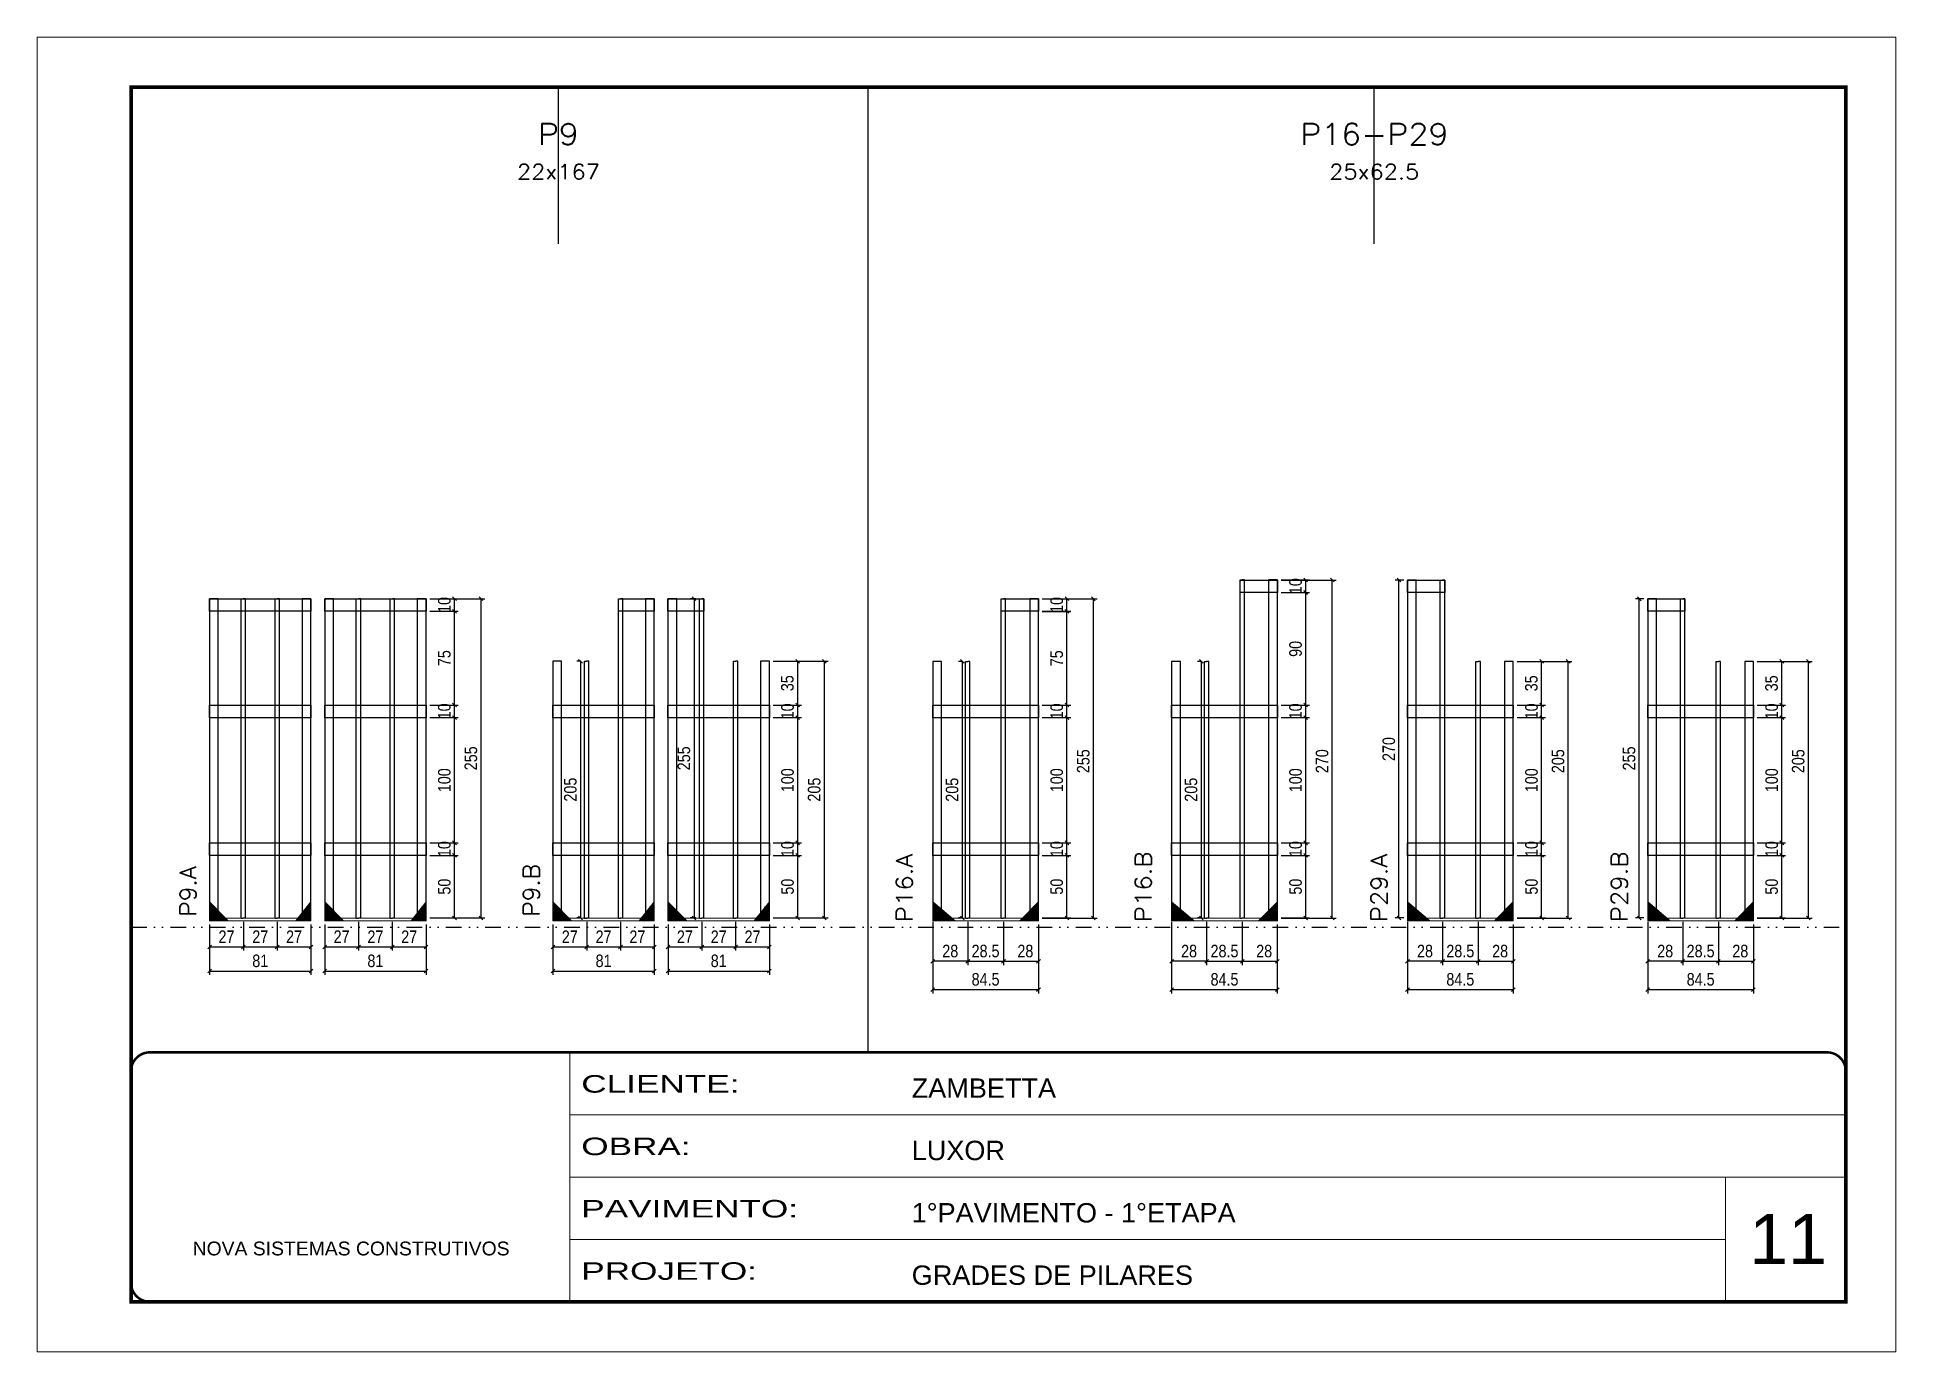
# Model space of a CAD drawing. Extents: x 14400 to 20667, y -21631 to 6985.
# Drawn here: x 17597 to 19082, y 3638 to 4688 of the extents above; entities that cross this region are included whole.
import ezdxf
from ezdxf.enums import TextEntityAlignment as Align

# ---------------------------------------------------------------- set-up
doc = ezdxf.new("R2010")
doc.units = 0
for name, pattern in [('CONTINUO', [0]), ('DASHED', [0.75, 0.5, -0.25]), ('DIVIDE2', [0.625, 0.25, -0.125, 0, -0.125, 0, -0.125]), ('HIDDEN', [0.375, 0.25, -0.125])]:
    doc.linetypes.add(name, pattern=pattern)
for name, color, linetype, lineweight in [('CARIMBO', 255, 'Continuous', 9), ('Folhas', 255, 'Continuous', 9), ('Madeira', 126, 'Continuous', 18), ('Sarr 2.2x7', 40, 'Continuous', 9), ('SARRAFO DE PRESSAO', 251, 'DASHED', 9), ('Texto Seção', 7, 'Continuous', 15)]:
    doc.layers.add(name, color=color, linetype=linetype, lineweight=lineweight)
for name, color, linetype in [('COTA', 241, 'Continuous'), ('Nível', 160, 'Continuous'), ('SARR_2.2x10', 60, 'Continuous'), ('SARR_3.5x7', 81, 'Continuous'), ('SARR_7x7', 40, 'Continuous'), ('Texto de Titulo', 7, 'Continuous'), ('Texto Qtd Sarr', 242, 'Continuous')]:
    doc.layers.add(name, color=color, linetype=linetype)
doc.styles.add('ARIAL', font='arial.ttf')
doc.styles.add('COTA TECNICA', font='techl___.ttf', dxfattribs={"height": 10})
doc.styles.add('REGUA-120', font='ROMANS.shx', dxfattribs={"height": 15})
doc.styles.add('ROMANS', font='romans.shx')
doc.styles.add('Tecnologia', font='')
doc.styles.get('Tecnologia').set_extended_font_data('Forgotten Futurist')
doc.dimstyles.new('PAINEL', dxfattribs={"dimtxt": 10, "dimasz": 3, "dimexe": 3, "dimexo": 3, "dimgap": 3, "dimtad": 1, "dimdec": 1, "dimzin": 12, "dimdsep": 46, "dimtxsty": 'COTA TECNICA', "dimblk1": 'OBLIQUE', "dimblk2": 'OBLIQUE', "dimsah": 1, "dimcen": 0.9, "dimclrd": 4, "dimclre": 4, "dimclrt": 240, "dimadec": 1, "dimazin": 3, "dimtfac": 1, "dimtdec": 1, "dimtmove": 0, "dimatfit": 3, "dimfxl": 1, "dimtolj": 1, "dimtzin": 12, "dimarcsym": 0})

msp = doc.modelspace()

# ---------------------------------------------------------------- texts
at = {"layer": 'CARIMBO', "style": 'ARIAL'}
msp.add_text('11', height=40, dxfattribs=at).set_placement((18964.83, 3707.72))
at = {"layer": 'Texto Seção', "style": 'REGUA-120'}
for s, width, p in [('P9.A', 1.05, (17724, 3985.16)), ('P9.B', 1.05, (17998.27, 3985.16)), ('P16.A', 1.1, (18296.34, 3980.75)), ('P16.B', 1.1, (18487.18, 3980.75)), ('P29.A', 1.1, (18675.64, 3980.75)), ('P29.B', 1.1, (18867.57, 3980.75))]:
    msp.add_text(s, height=13, rotation=90, dxfattribs=dict(at, width=width)).set_placement(p)

# ---------------------------------------------------------------- blocks, each defined once
blk = doc.blocks.new('9999999999')
at = {"color": 30, "linetype": 'CONTINUO'}
for p, q in [((98564.6, 34230.2), (98564.6, 34429.4)), ((98564.6, 34379.6), (99584, 34379.6)), ((98564.6, 34329.8), (99488, 34329.8)), ((99584, 34329.8), (99488, 34329.8)), ((99488, 34329.8), (99488, 34230.2)), ((98564.6, 34280), (99488, 34280))]:
    blk.add_line(p, q, dxfattribs=at)
at = {"color": 30, "linetype": 'CONTINUO', "const_width": 2}
blk.add_lwpolyline([(99584, 34230.2), (99584, 34414.4, 0.414214), (99569, 34429.4), (98229, 34429.4, 0.414214), (98214, 34414.4), (98214, 34245.2, 0.414214), (98229, 34230.2), (99584, 34230.2)], format="xyb", dxfattribs=at)
at = {"layer": 'Folhas'}
blk.add_lwpolyline([(98139, 34190.2), (99624, 34190.2), (99624, 35240.2), (98139, 35240.2)], close=True, dxfattribs=at)
at = {"layer": 'Folhas', "color": 30, "const_width": 3}
blk.add_lwpolyline([(98214, 34230.2), (99584, 34230.2), (99584, 35200.2), (98214, 35200.2)], close=True, dxfattribs=at)
at = {"color": 7, "linetype": 'Continuous', "ltscale": 5, "style": 'ARIAL'}
for s, height, p in [('ZAMBETTA', 15.48, (98837.7, 34393.1)), ('LUXOR', 15.48, (98837.7, 34343.3)), ('1°PAVIMENTO - 1°ETAPA', 15.483, (98837.7, 34293.5)), ('NOVA SISTEMAS CONSTRUTIVOS', 11.059, (98263.2, 34267.2)), ('GRADES DE PILARES', 15.483, (98837.7, 34243.7))]:
    blk.add_text(s, height=height, dxfattribs=at).set_placement(p)
at = {"layer": 'Folhas', "color": 7, "style": 'Tecnologia', "width": 1.5}
for s, p in [('CLIENTE:', (98573.7, 34397.2)), ('OBRA:', (98573.7, 34347.3)), ('PAVIMENTO:', (98573.7, 34297.5)), ('PROJETO:', (98573.7, 34247.7))]:
    blk.add_text(s, height=14, dxfattribs=at).set_placement(p)
blk = doc.blocks.new('titulo1')
at = {"layer": 'Defpoints', "color": 252, "linetype": 'HIDDEN', "ltscale": 2}
blk.add_line((0, 0), (0, 125), dxfattribs=at)
at = {"layer": 'Defpoints', "style": 'ROMANS', "oblique": 15}
blk.add_attdef('FOLHA', text='', height=10, dxfattribs=at).set_placement((0, 15.6), align=Align.MIDDLE_CENTER)
at = {"layer": 'Texto Qtd Sarr', "color": 3, "style": 'ROMANS', "oblique": 15}
for tag, height, p in [('TITULO', 17, (0, 71.4)), ('SEÇÃO', 12, (0, 41.5))]:
    blk.add_attdef(tag, text='', height=height, dxfattribs=at).set_placement(p, align=Align.MIDDLE_CENTER)
blk = doc.blocks.new('_Oblique')
at = {"color": 0, "linetype": 'ByBlock', "lineweight": -2}
blk.add_line((-0.5, -0.5), (0.5, 0.5), dxfattribs=at)
blk = doc.blocks.new('*D839')
at = {"layer": 'COTA', "color": 4, "lineweight": -2, "transparency": 16777216}
for p, q in [((17853.7, 3981.1), (17853.7, 3958)), ((17826.7, 3978.9), (17826.7, 3958)), ((17826.7, 3961), (17853.7, 3961))]:
    blk.add_line(p, q, dxfattribs=at)
at = {"layer": 'Defpoints', "color": 0, "transparency": 16777216}
for p in [(17826.7, 3981.9), (17853.7, 3984.1), (17853.7, 3961)]:
    blk.add_point(p, dxfattribs=at)
at = {"layer": 'COTA', "color": 4, "lineweight": -2, "transparency": 16777216, "xscale": 3, "yscale": 3, "zscale": 3, "rotation": 180}
blk.add_blockref('_Oblique', (17826.7, 3961), dxfattribs=at)
at = {"layer": 'COTA', "color": 4, "lineweight": -2, "transparency": 16777216, "xscale": 3, "yscale": 3, "zscale": 3}
blk.add_blockref('_Oblique', (17853.7, 3961), dxfattribs=at)
at = {"layer": 'COTA', "color": 240, "transparency": 16777216, "insert": (17840.2, 3969.1), "char_height": 10, "attachment_point": 5, "style": 'COTA TECNICA'}
blk.add_mtext('\\A1;27', dxfattribs=at)
blk = doc.blocks.new('*D840')
at = {"layer": 'COTA', "color": 4, "lineweight": -2, "transparency": 16777216}
for p, q in [((17853.7, 3981.1), (17853.7, 3958)), ((17880.7, 3981.1), (17880.7, 3958)), ((17853.7, 3961), (17880.7, 3961))]:
    blk.add_line(p, q, dxfattribs=at)
at = {"layer": 'Defpoints', "color": 0, "transparency": 16777216}
for p in [(17853.7, 3984.1), (17880.7, 3984.1), (17880.7, 3961)]:
    blk.add_point(p, dxfattribs=at)
at = {"layer": 'COTA', "color": 4, "lineweight": -2, "transparency": 16777216, "xscale": 3, "yscale": 3, "zscale": 3, "rotation": 180}
blk.add_blockref('_Oblique', (17853.7, 3961), dxfattribs=at)
at = {"layer": 'COTA', "color": 4, "lineweight": -2, "transparency": 16777216, "xscale": 3, "yscale": 3, "zscale": 3}
blk.add_blockref('_Oblique', (17880.7, 3961), dxfattribs=at)
at = {"layer": 'COTA', "color": 240, "transparency": 16777216, "insert": (17867.2, 3969.1), "char_height": 10, "attachment_point": 5, "style": 'COTA TECNICA'}
blk.add_mtext('\\A1;27', dxfattribs=at)
blk = doc.blocks.new('*D841')
at = {"layer": 'COTA', "color": 4, "lineweight": -2, "transparency": 16777216}
for p, q in [((17880.7, 3981.1), (17880.7, 3958)), ((17907.7, 3978.9), (17907.7, 3958)), ((17880.7, 3961), (17907.7, 3961))]:
    blk.add_line(p, q, dxfattribs=at)
at = {"layer": 'Defpoints', "color": 0, "transparency": 16777216}
for p in [(17880.7, 3984.1), (17907.7, 3981.9), (17907.7, 3961)]:
    blk.add_point(p, dxfattribs=at)
at = {"layer": 'COTA', "color": 4, "lineweight": -2, "transparency": 16777216, "xscale": 3, "yscale": 3, "zscale": 3, "rotation": 180}
blk.add_blockref('_Oblique', (17880.7, 3961), dxfattribs=at)
at = {"layer": 'COTA', "color": 4, "lineweight": -2, "transparency": 16777216, "xscale": 3, "yscale": 3, "zscale": 3}
blk.add_blockref('_Oblique', (17907.7, 3961), dxfattribs=at)
at = {"layer": 'COTA', "color": 240, "transparency": 16777216, "insert": (17894.2, 3969.1), "char_height": 10, "attachment_point": 5, "style": 'COTA TECNICA'}
blk.add_mtext('\\A1;27', dxfattribs=at)
blk = doc.blocks.new('*D842')
at = {"layer": 'COTA', "color": 4, "lineweight": -2, "transparency": 16777216}
for p, q in [((17826.7, 3978.9), (17826.7, 3938.7)), ((17907.7, 3978.9), (17907.7, 3938.7)), ((17826.7, 3941.7), (17907.7, 3941.7))]:
    blk.add_line(p, q, dxfattribs=at)
at = {"layer": 'Defpoints', "color": 0, "transparency": 16777216}
for p in [(17826.7, 3981.9), (17907.7, 3981.9), (17907.7, 3941.7)]:
    blk.add_point(p, dxfattribs=at)
at = {"layer": 'COTA', "color": 4, "lineweight": -2, "transparency": 16777216, "xscale": 3, "yscale": 3, "zscale": 3, "rotation": 180}
blk.add_blockref('_Oblique', (17826.7, 3941.7), dxfattribs=at)
at = {"layer": 'COTA', "color": 4, "lineweight": -2, "transparency": 16777216, "xscale": 3, "yscale": 3, "zscale": 3}
blk.add_blockref('_Oblique', (17907.7, 3941.7), dxfattribs=at)
at = {"layer": 'COTA', "color": 240, "transparency": 16777216, "insert": (17867.2, 3949.8), "char_height": 10, "attachment_point": 5, "style": 'COTA TECNICA'}
blk.add_mtext('\\A1;81', dxfattribs=at)
blk = doc.blocks.new('*D843')
at = {"layer": 'COTA', "color": 4, "lineweight": -2, "transparency": 16777216}
for p, q in [((17910.7, 4034.1), (17933.4, 4034.1)), ((17930.4, 3984.1), (17930.4, 4034.1)), ((17910.7, 3984.1), (17933.4, 3984.1))]:
    blk.add_line(p, q, dxfattribs=at)
at = {"layer": 'Defpoints', "color": 0, "transparency": 16777216}
for p in [(17907.7, 4034.1), (17930.4, 4034.1), (17907.7, 3984.1)]:
    blk.add_point(p, dxfattribs=at)
at = {"layer": 'COTA', "color": 4, "lineweight": -2, "transparency": 16777216, "xscale": 3, "yscale": 3, "zscale": 3}
for p, rotation in [((17930.4, 4034.1), 90), ((17930.4, 3984.1), 270)]:
    blk.add_blockref('_Oblique', p, dxfattribs=dict(at, rotation=rotation))
at = {"layer": 'COTA', "color": 240, "transparency": 16777216, "insert": (17922.3, 4009.1), "char_height": 10, "attachment_point": 5, "rotation": 90, "style": 'COTA TECNICA'}
blk.add_mtext('\\A1;50', dxfattribs=at)
blk = doc.blocks.new('*D844')
at = {"layer": 'COTA', "color": 4, "lineweight": -2, "transparency": 16777216}
for p, q in [((17910.7, 4044.1), (17933.4, 4044.1)), ((17930.4, 4034.1), (17930.4, 4044.1)), ((17910.7, 4034.1), (17933.4, 4034.1))]:
    blk.add_line(p, q, dxfattribs=at)
at = {"layer": 'Defpoints', "color": 0, "transparency": 16777216}
for p in [(17907.7, 4044.1), (17930.4, 4044.1), (17907.7, 4034.1)]:
    blk.add_point(p, dxfattribs=at)
at = {"layer": 'COTA', "color": 4, "lineweight": -2, "transparency": 16777216, "xscale": 3, "yscale": 3, "zscale": 3}
for p, rotation in [((17930.4, 4044.1), 90), ((17930.4, 4034.1), 270)]:
    blk.add_blockref('_Oblique', p, dxfattribs=dict(at, rotation=rotation))
at = {"layer": 'COTA', "color": 240, "transparency": 16777216, "insert": (17922.3, 4039.1), "char_height": 10, "attachment_point": 5, "rotation": 90, "style": 'COTA TECNICA'}
blk.add_mtext('\\A1;10', dxfattribs=at)
blk = doc.blocks.new('*D845')
at = {"layer": 'COTA', "color": 4, "lineweight": -2, "transparency": 16777216}
for p, q in [((17910.7, 4144.1), (17933.4, 4144.1)), ((17930.4, 4044.1), (17930.4, 4144.1)), ((17910.7, 4044.1), (17933.4, 4044.1))]:
    blk.add_line(p, q, dxfattribs=at)
at = {"layer": 'Defpoints', "color": 0, "transparency": 16777216}
for p in [(17907.7, 4144.1), (17930.4, 4144.1), (17907.7, 4044.1)]:
    blk.add_point(p, dxfattribs=at)
at = {"layer": 'COTA', "color": 4, "lineweight": -2, "transparency": 16777216, "xscale": 3, "yscale": 3, "zscale": 3}
for p, rotation in [((17930.4, 4144.1), 90), ((17930.4, 4044.1), 270)]:
    blk.add_blockref('_Oblique', p, dxfattribs=dict(at, rotation=rotation))
at = {"layer": 'COTA', "color": 240, "transparency": 16777216, "insert": (17922.3, 4094.1), "char_height": 10, "attachment_point": 5, "rotation": 90, "style": 'COTA TECNICA'}
blk.add_mtext('\\A1;100', dxfattribs=at)
blk = doc.blocks.new('*D846')
at = {"layer": 'COTA', "color": 4, "lineweight": -2, "transparency": 16777216}
for p, q in [((17910.7, 4154.1), (17933.4, 4154.1)), ((17910.7, 4144.1), (17933.4, 4144.1)), ((17930.4, 4144.1), (17930.4, 4154.1))]:
    blk.add_line(p, q, dxfattribs=at)
at = {"layer": 'Defpoints', "color": 0, "transparency": 16777216}
for p in [(17907.7, 4154.1), (17907.7, 4144.1), (17930.4, 4154.1)]:
    blk.add_point(p, dxfattribs=at)
at = {"layer": 'COTA', "color": 4, "lineweight": -2, "transparency": 16777216, "xscale": 3, "yscale": 3, "zscale": 3}
for p, rotation in [((17930.4, 4154.1), 90), ((17930.4, 4144.1), 270)]:
    blk.add_blockref('_Oblique', p, dxfattribs=dict(at, rotation=rotation))
at = {"layer": 'COTA', "color": 240, "transparency": 16777216, "insert": (17922.3, 4149.1), "char_height": 10, "attachment_point": 5, "rotation": 90, "style": 'COTA TECNICA'}
blk.add_mtext('\\A1;10', dxfattribs=at)
blk = doc.blocks.new('*D847')
at = {"layer": 'COTA', "color": 4, "lineweight": -2, "transparency": 16777216}
for p, q in [((17761.7, 3981.1), (17761.7, 3958)), ((17734.7, 3978.9), (17734.7, 3958)), ((17734.7, 3961), (17761.7, 3961))]:
    blk.add_line(p, q, dxfattribs=at)
at = {"layer": 'Defpoints', "color": 0, "transparency": 16777216}
for p in [(17734.7, 3981.9), (17761.7, 3984.1), (17761.7, 3961)]:
    blk.add_point(p, dxfattribs=at)
at = {"layer": 'COTA', "color": 4, "lineweight": -2, "transparency": 16777216, "xscale": 3, "yscale": 3, "zscale": 3, "rotation": 180}
blk.add_blockref('_Oblique', (17734.7, 3961), dxfattribs=at)
at = {"layer": 'COTA', "color": 4, "lineweight": -2, "transparency": 16777216, "xscale": 3, "yscale": 3, "zscale": 3}
blk.add_blockref('_Oblique', (17761.7, 3961), dxfattribs=at)
at = {"layer": 'COTA', "color": 240, "transparency": 16777216, "insert": (17748.2, 3969.1), "char_height": 10, "attachment_point": 5, "style": 'COTA TECNICA'}
blk.add_mtext('\\A1;27', dxfattribs=at)
blk = doc.blocks.new('*D848')
at = {"layer": 'COTA', "color": 4, "lineweight": -2, "transparency": 16777216}
for p, q in [((17761.7, 3981.1), (17761.7, 3958)), ((17788.7, 3981.1), (17788.7, 3958)), ((17761.7, 3961), (17788.7, 3961))]:
    blk.add_line(p, q, dxfattribs=at)
at = {"layer": 'Defpoints', "color": 0, "transparency": 16777216}
for p in [(17761.7, 3984.1), (17788.7, 3984.1), (17788.7, 3961)]:
    blk.add_point(p, dxfattribs=at)
at = {"layer": 'COTA', "color": 4, "lineweight": -2, "transparency": 16777216, "xscale": 3, "yscale": 3, "zscale": 3, "rotation": 180}
blk.add_blockref('_Oblique', (17761.7, 3961), dxfattribs=at)
at = {"layer": 'COTA', "color": 4, "lineweight": -2, "transparency": 16777216, "xscale": 3, "yscale": 3, "zscale": 3}
blk.add_blockref('_Oblique', (17788.7, 3961), dxfattribs=at)
at = {"layer": 'COTA', "color": 240, "transparency": 16777216, "insert": (17775.2, 3969.1), "char_height": 10, "attachment_point": 5, "style": 'COTA TECNICA'}
blk.add_mtext('\\A1;27', dxfattribs=at)
blk = doc.blocks.new('*D849')
at = {"layer": 'COTA', "color": 4, "lineweight": -2, "transparency": 16777216}
for p, q in [((17788.7, 3981.1), (17788.7, 3958)), ((17815.7, 3978.9), (17815.7, 3958)), ((17788.7, 3961), (17815.7, 3961))]:
    blk.add_line(p, q, dxfattribs=at)
at = {"layer": 'Defpoints', "color": 0, "transparency": 16777216}
for p in [(17788.7, 3984.1), (17815.7, 3981.9), (17815.7, 3961)]:
    blk.add_point(p, dxfattribs=at)
at = {"layer": 'COTA', "color": 4, "lineweight": -2, "transparency": 16777216, "xscale": 3, "yscale": 3, "zscale": 3, "rotation": 180}
blk.add_blockref('_Oblique', (17788.7, 3961), dxfattribs=at)
at = {"layer": 'COTA', "color": 4, "lineweight": -2, "transparency": 16777216, "xscale": 3, "yscale": 3, "zscale": 3}
blk.add_blockref('_Oblique', (17815.7, 3961), dxfattribs=at)
at = {"layer": 'COTA', "color": 240, "transparency": 16777216, "insert": (17802.2, 3969.1), "char_height": 10, "attachment_point": 5, "style": 'COTA TECNICA'}
blk.add_mtext('\\A1;27', dxfattribs=at)
blk = doc.blocks.new('*D850')
at = {"layer": 'COTA', "color": 4, "lineweight": -2, "transparency": 16777216}
for p, q in [((17734.7, 3978.9), (17734.7, 3938.7)), ((17815.7, 3978.9), (17815.7, 3938.7)), ((17734.7, 3941.7), (17815.7, 3941.7))]:
    blk.add_line(p, q, dxfattribs=at)
at = {"layer": 'Defpoints', "color": 0, "transparency": 16777216}
for p in [(17734.7, 3981.9), (17815.7, 3981.9), (17815.7, 3941.7)]:
    blk.add_point(p, dxfattribs=at)
at = {"layer": 'COTA', "color": 4, "lineweight": -2, "transparency": 16777216, "xscale": 3, "yscale": 3, "zscale": 3, "rotation": 180}
blk.add_blockref('_Oblique', (17734.7, 3941.7), dxfattribs=at)
at = {"layer": 'COTA', "color": 4, "lineweight": -2, "transparency": 16777216, "xscale": 3, "yscale": 3, "zscale": 3}
blk.add_blockref('_Oblique', (17815.7, 3941.7), dxfattribs=at)
at = {"layer": 'COTA', "color": 240, "transparency": 16777216, "insert": (17775.2, 3949.8), "char_height": 10, "attachment_point": 5, "style": 'COTA TECNICA'}
blk.add_mtext('\\A1;81', dxfattribs=at)
blk = doc.blocks.new('*D851')
at = {"layer": 'COTA', "color": 4, "lineweight": -2, "transparency": 16777216}
for p, q in [((17910.7, 4239.1), (17954.6, 4239.1)), ((17951.6, 3984.1), (17951.6, 4239.1)), ((17910.7, 3984.1), (17954.6, 3984.1))]:
    blk.add_line(p, q, dxfattribs=at)
at = {"layer": 'Defpoints', "color": 0, "transparency": 16777216}
for p in [(17907.7, 4239.1), (17951.6, 4239.1), (17907.7, 3984.1)]:
    blk.add_point(p, dxfattribs=at)
at = {"layer": 'COTA', "color": 4, "lineweight": -2, "transparency": 16777216, "xscale": 3, "yscale": 3, "zscale": 3}
for p, rotation in [((17951.6, 4239.1), 90), ((17951.6, 3984.1), 270)]:
    blk.add_blockref('_Oblique', p, dxfattribs=dict(at, rotation=rotation))
at = {"layer": 'COTA', "color": 240, "transparency": 16777216, "insert": (17943.5, 4111.6), "char_height": 10, "attachment_point": 5, "rotation": 90, "style": 'COTA TECNICA'}
blk.add_mtext('\\A1;255', dxfattribs=at)
blk = doc.blocks.new('*D852')
at = {"layer": 'COTA', "color": 4, "lineweight": -2, "transparency": 16777216}
for p, q in [((17910.7, 4239.1), (17933.4, 4239.1)), ((17930.4, 4229.1), (17930.4, 4239.1)), ((17910.7, 4229.1), (17933.4, 4229.1))]:
    blk.add_line(p, q, dxfattribs=at)
at = {"layer": 'Defpoints', "color": 0, "transparency": 16777216}
for p in [(17907.7, 4239.1), (17930.4, 4239.1), (17907.7, 4229.1)]:
    blk.add_point(p, dxfattribs=at)
at = {"layer": 'COTA', "color": 4, "lineweight": -2, "transparency": 16777216, "xscale": 3, "yscale": 3, "zscale": 3}
for p, rotation in [((17930.4, 4239.1), 90), ((17930.4, 4229.1), 270)]:
    blk.add_blockref('_Oblique', p, dxfattribs=dict(at, rotation=rotation))
at = {"layer": 'COTA', "color": 240, "transparency": 16777216, "insert": (17922.3, 4234.1), "char_height": 10, "attachment_point": 5, "rotation": 90, "style": 'COTA TECNICA'}
blk.add_mtext('\\A1;10', dxfattribs=at)
blk = doc.blocks.new('*D853')
at = {"layer": 'COTA', "color": 4, "lineweight": -2, "transparency": 16777216}
for p, q in [((17910.7, 4229.1), (17933.4, 4229.1)), ((17930.4, 4154.1), (17930.4, 4229.1)), ((17910.7, 4154.1), (17933.4, 4154.1))]:
    blk.add_line(p, q, dxfattribs=at)
at = {"layer": 'Defpoints', "color": 0, "transparency": 16777216}
for p in [(17907.7, 4229.1), (17930.4, 4229.1), (17907.7, 4154.1)]:
    blk.add_point(p, dxfattribs=at)
at = {"layer": 'COTA', "color": 4, "lineweight": -2, "transparency": 16777216, "xscale": 3, "yscale": 3, "zscale": 3}
for p, rotation in [((17930.4, 4229.1), 90), ((17930.4, 4154.1), 270)]:
    blk.add_blockref('_Oblique', p, dxfattribs=dict(at, rotation=rotation))
at = {"layer": 'COTA', "color": 240, "transparency": 16777216, "insert": (17922.3, 4191.6), "char_height": 10, "attachment_point": 5, "rotation": 90, "style": 'COTA TECNICA'}
blk.add_mtext('\\A1;75', dxfattribs=at)
blk = doc.blocks.new('*D855')
at = {"layer": 'COTA', "color": 4, "lineweight": -2, "transparency": 16777216}
for p, q in [((18128, 3981.1), (18128, 3958)), ((18101, 3978.9), (18101, 3958)), ((18101, 3961), (18128, 3961))]:
    blk.add_line(p, q, dxfattribs=at)
at = {"layer": 'Defpoints', "color": 0, "transparency": 16777216}
for p in [(18101, 3981.9), (18128, 3984.1), (18128, 3961)]:
    blk.add_point(p, dxfattribs=at)
at = {"layer": 'COTA', "color": 4, "lineweight": -2, "transparency": 16777216, "xscale": 3, "yscale": 3, "zscale": 3, "rotation": 180}
blk.add_blockref('_Oblique', (18101, 3961), dxfattribs=at)
at = {"layer": 'COTA', "color": 4, "lineweight": -2, "transparency": 16777216, "xscale": 3, "yscale": 3, "zscale": 3}
blk.add_blockref('_Oblique', (18128, 3961), dxfattribs=at)
at = {"layer": 'COTA', "color": 240, "transparency": 16777216, "insert": (18114.5, 3969.1), "char_height": 10, "attachment_point": 5, "style": 'COTA TECNICA'}
blk.add_mtext('\\A1;27', dxfattribs=at)
blk = doc.blocks.new('*D856')
at = {"layer": 'COTA', "color": 4, "lineweight": -2, "transparency": 16777216}
for p, q in [((18128, 3981.1), (18128, 3958)), ((18155, 3981.1), (18155, 3958)), ((18128, 3961), (18155, 3961))]:
    blk.add_line(p, q, dxfattribs=at)
at = {"layer": 'Defpoints', "color": 0, "transparency": 16777216}
for p in [(18128, 3984.1), (18155, 3984.1), (18155, 3961)]:
    blk.add_point(p, dxfattribs=at)
at = {"layer": 'COTA', "color": 4, "lineweight": -2, "transparency": 16777216, "xscale": 3, "yscale": 3, "zscale": 3, "rotation": 180}
blk.add_blockref('_Oblique', (18128, 3961), dxfattribs=at)
at = {"layer": 'COTA', "color": 4, "lineweight": -2, "transparency": 16777216, "xscale": 3, "yscale": 3, "zscale": 3}
blk.add_blockref('_Oblique', (18155, 3961), dxfattribs=at)
at = {"layer": 'COTA', "color": 240, "transparency": 16777216, "insert": (18141.5, 3969.1), "char_height": 10, "attachment_point": 5, "style": 'COTA TECNICA'}
blk.add_mtext('\\A1;27', dxfattribs=at)
blk = doc.blocks.new('*D857')
at = {"layer": 'COTA', "color": 4, "lineweight": -2, "transparency": 16777216}
for p, q in [((18155, 3981.1), (18155, 3958)), ((18182, 3978.9), (18182, 3958)), ((18155, 3961), (18182, 3961))]:
    blk.add_line(p, q, dxfattribs=at)
at = {"layer": 'Defpoints', "color": 0, "transparency": 16777216}
for p in [(18155, 3984.1), (18182, 3981.9), (18182, 3961)]:
    blk.add_point(p, dxfattribs=at)
at = {"layer": 'COTA', "color": 4, "lineweight": -2, "transparency": 16777216, "xscale": 3, "yscale": 3, "zscale": 3, "rotation": 180}
blk.add_blockref('_Oblique', (18155, 3961), dxfattribs=at)
at = {"layer": 'COTA', "color": 4, "lineweight": -2, "transparency": 16777216, "xscale": 3, "yscale": 3, "zscale": 3}
blk.add_blockref('_Oblique', (18182, 3961), dxfattribs=at)
at = {"layer": 'COTA', "color": 240, "transparency": 16777216, "insert": (18168.5, 3969.1), "char_height": 10, "attachment_point": 5, "style": 'COTA TECNICA'}
blk.add_mtext('\\A1;27', dxfattribs=at)
blk = doc.blocks.new('*D858')
at = {"layer": 'COTA', "color": 4, "lineweight": -2, "transparency": 16777216}
for p, q in [((18101, 3978.9), (18101, 3938.7)), ((18182, 3978.9), (18182, 3938.7)), ((18101, 3941.7), (18182, 3941.7))]:
    blk.add_line(p, q, dxfattribs=at)
at = {"layer": 'Defpoints', "color": 0, "transparency": 16777216}
for p in [(18101, 3981.9), (18182, 3981.9), (18182, 3941.7)]:
    blk.add_point(p, dxfattribs=at)
at = {"layer": 'COTA', "color": 4, "lineweight": -2, "transparency": 16777216, "xscale": 3, "yscale": 3, "zscale": 3, "rotation": 180}
blk.add_blockref('_Oblique', (18101, 3941.7), dxfattribs=at)
at = {"layer": 'COTA', "color": 4, "lineweight": -2, "transparency": 16777216, "xscale": 3, "yscale": 3, "zscale": 3}
blk.add_blockref('_Oblique', (18182, 3941.7), dxfattribs=at)
at = {"layer": 'COTA', "color": 240, "transparency": 16777216, "insert": (18141.5, 3949.8), "char_height": 10, "attachment_point": 5, "style": 'COTA TECNICA'}
blk.add_mtext('\\A1;81', dxfattribs=at)
blk = doc.blocks.new('*D859')
at = {"layer": 'COTA', "color": 4, "lineweight": -2, "transparency": 16777216}
for p, q in [((18184.9, 4034.1), (18207.6, 4034.1)), ((18204.6, 3984.1), (18204.6, 4034.1)), ((18184.9, 3984.1), (18207.6, 3984.1))]:
    blk.add_line(p, q, dxfattribs=at)
at = {"layer": 'Defpoints', "color": 0, "transparency": 16777216}
for p in [(18181.9, 4034.1), (18204.6, 4034.1), (18181.9, 3984.1)]:
    blk.add_point(p, dxfattribs=at)
at = {"layer": 'COTA', "color": 4, "lineweight": -2, "transparency": 16777216, "xscale": 3, "yscale": 3, "zscale": 3}
for p, rotation in [((18204.6, 4034.1), 90), ((18204.6, 3984.1), 270)]:
    blk.add_blockref('_Oblique', p, dxfattribs=dict(at, rotation=rotation))
at = {"layer": 'COTA', "color": 240, "transparency": 16777216, "insert": (18196.5, 4009.1), "char_height": 10, "attachment_point": 5, "rotation": 90, "style": 'COTA TECNICA'}
blk.add_mtext('\\A1;50', dxfattribs=at)
blk = doc.blocks.new('*D860')
at = {"layer": 'COTA', "color": 4, "lineweight": -2, "transparency": 16777216}
for p, q in [((18184.9, 4044.1), (18207.6, 4044.1)), ((18204.6, 4034.1), (18204.6, 4044.1)), ((18184.9, 4034.1), (18207.6, 4034.1))]:
    blk.add_line(p, q, dxfattribs=at)
at = {"layer": 'Defpoints', "color": 0, "transparency": 16777216}
for p in [(18181.9, 4044.1), (18204.6, 4044.1), (18181.9, 4034.1)]:
    blk.add_point(p, dxfattribs=at)
at = {"layer": 'COTA', "color": 4, "lineweight": -2, "transparency": 16777216, "xscale": 3, "yscale": 3, "zscale": 3}
for p, rotation in [((18204.6, 4044.1), 90), ((18204.6, 4034.1), 270)]:
    blk.add_blockref('_Oblique', p, dxfattribs=dict(at, rotation=rotation))
at = {"layer": 'COTA', "color": 240, "transparency": 16777216, "insert": (18196.5, 4039.1), "char_height": 10, "attachment_point": 5, "rotation": 90, "style": 'COTA TECNICA'}
blk.add_mtext('\\A1;10', dxfattribs=at)
blk = doc.blocks.new('*D861')
at = {"layer": 'COTA', "color": 4, "lineweight": -2, "transparency": 16777216}
for p, q in [((18184.9, 4144.1), (18207.6, 4144.1)), ((18204.6, 4044.1), (18204.6, 4144.1)), ((18184.9, 4044.1), (18207.6, 4044.1))]:
    blk.add_line(p, q, dxfattribs=at)
at = {"layer": 'Defpoints', "color": 0, "transparency": 16777216}
for p in [(18181.9, 4144.1), (18204.6, 4144.1), (18181.9, 4044.1)]:
    blk.add_point(p, dxfattribs=at)
at = {"layer": 'COTA', "color": 4, "lineweight": -2, "transparency": 16777216, "xscale": 3, "yscale": 3, "zscale": 3}
for p, rotation in [((18204.6, 4144.1), 90), ((18204.6, 4044.1), 270)]:
    blk.add_blockref('_Oblique', p, dxfattribs=dict(at, rotation=rotation))
at = {"layer": 'COTA', "color": 240, "transparency": 16777216, "insert": (18196.5, 4094.1), "char_height": 10, "attachment_point": 5, "rotation": 90, "style": 'COTA TECNICA'}
blk.add_mtext('\\A1;100', dxfattribs=at)
blk = doc.blocks.new('*D862')
at = {"layer": 'COTA', "color": 4, "lineweight": -2, "transparency": 16777216}
for p, q in [((18184.9, 4154.1), (18207.6, 4154.1)), ((18184.9, 4144.1), (18207.6, 4144.1)), ((18204.6, 4144.1), (18204.6, 4154.1))]:
    blk.add_line(p, q, dxfattribs=at)
at = {"layer": 'Defpoints', "color": 0, "transparency": 16777216}
for p in [(18181.9, 4154.1), (18181.9, 4144.1), (18204.6, 4154.1)]:
    blk.add_point(p, dxfattribs=at)
at = {"layer": 'COTA', "color": 4, "lineweight": -2, "transparency": 16777216, "xscale": 3, "yscale": 3, "zscale": 3}
for p, rotation in [((18204.6, 4154.1), 90), ((18204.6, 4144.1), 270)]:
    blk.add_blockref('_Oblique', p, dxfattribs=dict(at, rotation=rotation))
at = {"layer": 'COTA', "color": 240, "transparency": 16777216, "insert": (18196.5, 4149.1), "char_height": 10, "attachment_point": 5, "rotation": 90, "style": 'COTA TECNICA'}
blk.add_mtext('\\A1;10', dxfattribs=at)
blk = doc.blocks.new('*D863')
at = {"layer": 'COTA', "color": 4, "lineweight": -2, "transparency": 16777216}
for p, q in [((18036, 3981.1), (18036, 3958)), ((18009, 3978.9), (18009, 3958)), ((18009, 3961), (18036, 3961))]:
    blk.add_line(p, q, dxfattribs=at)
at = {"layer": 'Defpoints', "color": 0, "transparency": 16777216}
for p in [(18009, 3981.9), (18036, 3984.1), (18036, 3961)]:
    blk.add_point(p, dxfattribs=at)
at = {"layer": 'COTA', "color": 4, "lineweight": -2, "transparency": 16777216, "xscale": 3, "yscale": 3, "zscale": 3, "rotation": 180}
blk.add_blockref('_Oblique', (18009, 3961), dxfattribs=at)
at = {"layer": 'COTA', "color": 4, "lineweight": -2, "transparency": 16777216, "xscale": 3, "yscale": 3, "zscale": 3}
blk.add_blockref('_Oblique', (18036, 3961), dxfattribs=at)
at = {"layer": 'COTA', "color": 240, "transparency": 16777216, "insert": (18022.5, 3969.1), "char_height": 10, "attachment_point": 5, "style": 'COTA TECNICA'}
blk.add_mtext('\\A1;27', dxfattribs=at)
blk = doc.blocks.new('*D864')
at = {"layer": 'COTA', "color": 4, "lineweight": -2, "transparency": 16777216}
for p, q in [((18036, 3981.1), (18036, 3958)), ((18063, 3981.1), (18063, 3958)), ((18036, 3961), (18063, 3961))]:
    blk.add_line(p, q, dxfattribs=at)
at = {"layer": 'Defpoints', "color": 0, "transparency": 16777216}
for p in [(18036, 3984.1), (18063, 3984.1), (18063, 3961)]:
    blk.add_point(p, dxfattribs=at)
at = {"layer": 'COTA', "color": 4, "lineweight": -2, "transparency": 16777216, "xscale": 3, "yscale": 3, "zscale": 3, "rotation": 180}
blk.add_blockref('_Oblique', (18036, 3961), dxfattribs=at)
at = {"layer": 'COTA', "color": 4, "lineweight": -2, "transparency": 16777216, "xscale": 3, "yscale": 3, "zscale": 3}
blk.add_blockref('_Oblique', (18063, 3961), dxfattribs=at)
at = {"layer": 'COTA', "color": 240, "transparency": 16777216, "insert": (18049.5, 3969.1), "char_height": 10, "attachment_point": 5, "style": 'COTA TECNICA'}
blk.add_mtext('\\A1;27', dxfattribs=at)
blk = doc.blocks.new('*D865')
at = {"layer": 'COTA', "color": 4, "lineweight": -2, "transparency": 16777216}
for p, q in [((18063, 3981.1), (18063, 3958)), ((18090, 3978.9), (18090, 3958)), ((18063, 3961), (18090, 3961))]:
    blk.add_line(p, q, dxfattribs=at)
at = {"layer": 'Defpoints', "color": 0, "transparency": 16777216}
for p in [(18063, 3984.1), (18090, 3981.9), (18090, 3961)]:
    blk.add_point(p, dxfattribs=at)
at = {"layer": 'COTA', "color": 4, "lineweight": -2, "transparency": 16777216, "xscale": 3, "yscale": 3, "zscale": 3, "rotation": 180}
blk.add_blockref('_Oblique', (18063, 3961), dxfattribs=at)
at = {"layer": 'COTA', "color": 4, "lineweight": -2, "transparency": 16777216, "xscale": 3, "yscale": 3, "zscale": 3}
blk.add_blockref('_Oblique', (18090, 3961), dxfattribs=at)
at = {"layer": 'COTA', "color": 240, "transparency": 16777216, "insert": (18076.5, 3969.1), "char_height": 10, "attachment_point": 5, "style": 'COTA TECNICA'}
blk.add_mtext('\\A1;27', dxfattribs=at)
blk = doc.blocks.new('*D866')
at = {"layer": 'COTA', "color": 4, "lineweight": -2, "transparency": 16777216}
for p, q in [((18009, 3978.9), (18009, 3938.7)), ((18090, 3978.9), (18090, 3938.7)), ((18009, 3941.7), (18090, 3941.7))]:
    blk.add_line(p, q, dxfattribs=at)
at = {"layer": 'Defpoints', "color": 0, "transparency": 16777216}
for p in [(18009, 3981.9), (18090, 3981.9), (18090, 3941.7)]:
    blk.add_point(p, dxfattribs=at)
at = {"layer": 'COTA', "color": 4, "lineweight": -2, "transparency": 16777216, "xscale": 3, "yscale": 3, "zscale": 3, "rotation": 180}
blk.add_blockref('_Oblique', (18009, 3941.7), dxfattribs=at)
at = {"layer": 'COTA', "color": 4, "lineweight": -2, "transparency": 16777216, "xscale": 3, "yscale": 3, "zscale": 3}
blk.add_blockref('_Oblique', (18090, 3941.7), dxfattribs=at)
at = {"layer": 'COTA', "color": 240, "transparency": 16777216, "insert": (18049.5, 3949.8), "char_height": 10, "attachment_point": 5, "style": 'COTA TECNICA'}
blk.add_mtext('\\A1;81', dxfattribs=at)
blk = doc.blocks.new('*D867')
at = {"layer": 'COTA', "color": 4, "lineweight": -2, "transparency": 16777216}
for p, q in [((18185, 4189.1), (18228.9, 4189.1)), ((18225.9, 3984.1), (18225.9, 4189.1)), ((18185, 3984.1), (18228.9, 3984.1))]:
    blk.add_line(p, q, dxfattribs=at)
at = {"layer": 'Defpoints', "color": 0, "transparency": 16777216}
for p in [(18182, 4189.1), (18225.9, 4189.1), (18182, 3984.1)]:
    blk.add_point(p, dxfattribs=at)
at = {"layer": 'COTA', "color": 4, "lineweight": -2, "transparency": 16777216, "xscale": 3, "yscale": 3, "zscale": 3}
for p, rotation in [((18225.9, 4189.1), 90), ((18225.9, 3984.1), 270)]:
    blk.add_blockref('_Oblique', p, dxfattribs=dict(at, rotation=rotation))
at = {"layer": 'COTA', "color": 240, "transparency": 16777216, "insert": (18217.8, 4086.6), "char_height": 10, "attachment_point": 5, "rotation": 90, "style": 'COTA TECNICA'}
blk.add_mtext('\\A1;205', dxfattribs=at)
blk = doc.blocks.new('*D868')
at = {"layer": 'COTA', "color": 4, "lineweight": -2, "transparency": 16777216}
for p, q in [((18031.2, 4189.1), (18028.1, 4189.1)), ((18031.1, 4189.1), (18031.1, 3984.1)), ((18031.2, 3984.1), (18028.1, 3984.1))]:
    blk.add_line(p, q, dxfattribs=at)
at = {"layer": 'Defpoints', "color": 0, "transparency": 16777216}
for p in [(18034.2, 4189.1), (18031.1, 3984.1), (18034.2, 3984.1)]:
    blk.add_point(p, dxfattribs=at)
at = {"layer": 'COTA', "color": 4, "lineweight": -2, "transparency": 16777216, "xscale": 3, "yscale": 3, "zscale": 3}
for p, rotation in [((18031.1, 4189.1), 90), ((18031.1, 3984.1), 270)]:
    blk.add_blockref('_Oblique', p, dxfattribs=dict(at, rotation=rotation))
at = {"layer": 'COTA', "color": 240, "transparency": 16777216, "insert": (18023, 4086.6), "char_height": 10, "attachment_point": 5, "rotation": 90, "style": 'COTA TECNICA'}
blk.add_mtext('\\A1;205', dxfattribs=at)
blk = doc.blocks.new('*D869')
at = {"layer": 'COTA', "color": 4, "lineweight": -2, "transparency": 16777216}
for p, q in [((18185, 4189.1), (18207.6, 4189.1)), ((18204.6, 4154.1), (18204.6, 4189.1)), ((18185, 4154.1), (18207.6, 4154.1))]:
    blk.add_line(p, q, dxfattribs=at)
at = {"layer": 'Defpoints', "color": 0, "transparency": 16777216}
for p in [(18182, 4189.1), (18204.6, 4189.1), (18182, 4154.1)]:
    blk.add_point(p, dxfattribs=at)
at = {"layer": 'COTA', "color": 4, "lineweight": -2, "transparency": 16777216, "xscale": 3, "yscale": 3, "zscale": 3}
for p, rotation in [((18204.6, 4189.1), 90), ((18204.6, 4154.1), 270)]:
    blk.add_blockref('_Oblique', p, dxfattribs=dict(at, rotation=rotation))
at = {"layer": 'COTA', "color": 240, "transparency": 16777216, "insert": (18196.4, 4171.6), "char_height": 10, "attachment_point": 5, "rotation": 90, "style": 'COTA TECNICA'}
blk.add_mtext('\\A1;35', dxfattribs=at)
blk = doc.blocks.new('*D854')
at = {"layer": 'COTA', "color": 4, "lineweight": -2, "transparency": 16777216}
for p, q in [((18123.2, 4239.1), (18118.8, 4239.1)), ((18121.8, 4239.1), (18121.8, 3984.1)), ((18123.2, 3984.1), (18118.8, 3984.1))]:
    blk.add_line(p, q, dxfattribs=at)
at = {"layer": 'Defpoints', "color": 0, "transparency": 16777216}
for p in [(18126.2, 4239.1), (18121.8, 3984.1), (18126.2, 3984.1)]:
    blk.add_point(p, dxfattribs=at)
at = {"layer": 'COTA', "color": 4, "lineweight": -2, "transparency": 16777216, "xscale": 3, "yscale": 3, "zscale": 3}
for p, rotation in [((18121.8, 4239.1), 90), ((18121.8, 3984.1), 270)]:
    blk.add_blockref('_Oblique', p, dxfattribs=dict(at, rotation=rotation))
at = {"layer": 'COTA', "color": 240, "transparency": 16777216, "insert": (18113.7, 4111.6), "char_height": 10, "attachment_point": 5, "rotation": 90, "style": 'COTA TECNICA'}
blk.add_mtext('\\A1;255', dxfattribs=at)
blk = doc.blocks.new('*D979')
at = {"layer": 'COTA', "color": 4, "lineweight": -2, "transparency": 16777216}
for p, q in [((18312.5, 3981.1), (18312.5, 3946.5)), ((18340.5, 3981.1), (18340.5, 3946.5)), ((18340.5, 3949.5), (18312.5, 3949.5))]:
    blk.add_line(p, q, dxfattribs=at)
at = {"layer": 'Defpoints', "color": 0, "transparency": 16777216}
for p in [(18312.5, 3984.1), (18340.5, 3984.1), (18312.5, 3949.5)]:
    blk.add_point(p, dxfattribs=at)
at = {"layer": 'COTA', "color": 4, "lineweight": -2, "transparency": 16777216, "xscale": 3, "yscale": 3, "zscale": 3, "rotation": 180}
blk.add_blockref('_Oblique', (18312.5, 3949.5), dxfattribs=at)
at = {"layer": 'COTA', "color": 4, "lineweight": -2, "transparency": 16777216, "xscale": 3, "yscale": 3, "zscale": 3}
blk.add_blockref('_Oblique', (18340.5, 3949.5), dxfattribs=at)
at = {"layer": 'COTA', "color": 240, "transparency": 16777216, "insert": (18326.5, 3957.6), "char_height": 10, "attachment_point": 5, "style": 'COTA TECNICA'}
blk.add_mtext('\\A1;28', dxfattribs=at)
blk = doc.blocks.new('*D980')
at = {"layer": 'COTA', "color": 4, "lineweight": -2, "transparency": 16777216}
for p, q in [((18369, 3981.1), (18369, 3946.5)), ((18397, 3978.9), (18397, 3946.5)), ((18369, 3949.5), (18397, 3949.5))]:
    blk.add_line(p, q, dxfattribs=at)
at = {"layer": 'Defpoints', "color": 0, "transparency": 16777216}
for p in [(18369, 3984.1), (18397, 3981.9), (18397, 3949.5)]:
    blk.add_point(p, dxfattribs=at)
at = {"layer": 'COTA', "color": 4, "lineweight": -2, "transparency": 16777216, "xscale": 3, "yscale": 3, "zscale": 3, "rotation": 180}
blk.add_blockref('_Oblique', (18369, 3949.5), dxfattribs=at)
at = {"layer": 'COTA', "color": 4, "lineweight": -2, "transparency": 16777216, "xscale": 3, "yscale": 3, "zscale": 3}
blk.add_blockref('_Oblique', (18397, 3949.5), dxfattribs=at)
at = {"layer": 'COTA', "color": 240, "transparency": 16777216, "insert": (18386.5, 3957.6), "char_height": 10, "attachment_point": 5, "style": 'COTA TECNICA'}
blk.add_mtext('\\A1;28', dxfattribs=at)
blk = doc.blocks.new('*D981')
at = {"layer": 'COTA', "color": 4, "lineweight": -2, "transparency": 16777216}
for p, q in [((18340.5, 3981.1), (18340.5, 3946.5)), ((18369, 3981.1), (18369, 3946.5)), ((18340.5, 3949.5), (18369, 3949.5))]:
    blk.add_line(p, q, dxfattribs=at)
at = {"layer": 'Defpoints', "color": 0, "transparency": 16777216}
for p in [(18340.5, 3984.1), (18369, 3984.1), (18369, 3949.5)]:
    blk.add_point(p, dxfattribs=at)
at = {"layer": 'COTA', "color": 4, "lineweight": -2, "transparency": 16777216, "xscale": 3, "yscale": 3, "zscale": 3, "rotation": 180}
blk.add_blockref('_Oblique', (18340.5, 3949.5), dxfattribs=at)
at = {"layer": 'COTA', "color": 4, "lineweight": -2, "transparency": 16777216, "xscale": 3, "yscale": 3, "zscale": 3}
blk.add_blockref('_Oblique', (18369, 3949.5), dxfattribs=at)
at = {"layer": 'COTA', "color": 240, "transparency": 16777216, "insert": (18354.7, 3957.6), "char_height": 10, "attachment_point": 5, "style": 'COTA TECNICA'}
blk.add_mtext('\\A1;28.5', dxfattribs=at)
blk = doc.blocks.new('*D982')
at = {"layer": 'COTA', "color": 4, "lineweight": -2, "transparency": 16777216}
for p, q in [((18312.5, 3978.9), (18312.5, 3923.8)), ((18397, 3978.9), (18397, 3923.8)), ((18397, 3926.8), (18312.5, 3926.8))]:
    blk.add_line(p, q, dxfattribs=at)
at = {"layer": 'Defpoints', "color": 0, "transparency": 16777216}
for p in [(18312.5, 3981.9), (18397, 3981.9), (18312.5, 3926.8)]:
    blk.add_point(p, dxfattribs=at)
at = {"layer": 'COTA', "color": 4, "lineweight": -2, "transparency": 16777216, "xscale": 3, "yscale": 3, "zscale": 3, "rotation": 180}
blk.add_blockref('_Oblique', (18312.5, 3926.8), dxfattribs=at)
at = {"layer": 'COTA', "color": 4, "lineweight": -2, "transparency": 16777216, "xscale": 3, "yscale": 3, "zscale": 3}
blk.add_blockref('_Oblique', (18397, 3926.8), dxfattribs=at)
at = {"layer": 'COTA', "color": 240, "transparency": 16777216, "insert": (18354.7, 3935), "char_height": 10, "attachment_point": 5, "style": 'COTA TECNICA'}
blk.add_mtext('\\A1;84.5', dxfattribs=at)
blk = doc.blocks.new('*D983')
at = {"layer": 'COTA', "color": 4, "lineweight": -2, "transparency": 16777216}
for p, q in [((18400, 4034.1), (18422.7, 4034.1)), ((18419.7, 3984.1), (18419.7, 4034.1)), ((18400, 3984.1), (18422.7, 3984.1))]:
    blk.add_line(p, q, dxfattribs=at)
at = {"layer": 'Defpoints', "color": 0, "transparency": 16777216}
for p in [(18397, 4034.1), (18419.7, 4034.1), (18397, 3984.1)]:
    blk.add_point(p, dxfattribs=at)
at = {"layer": 'COTA', "color": 4, "lineweight": -2, "transparency": 16777216, "xscale": 3, "yscale": 3, "zscale": 3}
for p, rotation in [((18419.7, 4034.1), 90), ((18419.7, 3984.1), 270)]:
    blk.add_blockref('_Oblique', p, dxfattribs=dict(at, rotation=rotation))
at = {"layer": 'COTA', "color": 240, "transparency": 16777216, "insert": (18411.6, 4009.1), "char_height": 10, "attachment_point": 5, "rotation": 90, "style": 'COTA TECNICA'}
blk.add_mtext('\\A1;50', dxfattribs=at)
blk = doc.blocks.new('*D984')
at = {"layer": 'COTA', "color": 4, "lineweight": -2, "transparency": 16777216}
for p, q in [((18400, 4044.1), (18422.7, 4044.1)), ((18419.7, 4034.1), (18419.7, 4044.1)), ((18400, 4034.1), (18422.7, 4034.1))]:
    blk.add_line(p, q, dxfattribs=at)
at = {"layer": 'Defpoints', "color": 0, "transparency": 16777216}
for p in [(18397, 4044.1), (18419.7, 4044.1), (18397, 4034.1)]:
    blk.add_point(p, dxfattribs=at)
at = {"layer": 'COTA', "color": 4, "lineweight": -2, "transparency": 16777216, "xscale": 3, "yscale": 3, "zscale": 3}
for p, rotation in [((18419.7, 4044.1), 90), ((18419.7, 4034.1), 270)]:
    blk.add_blockref('_Oblique', p, dxfattribs=dict(at, rotation=rotation))
at = {"layer": 'COTA', "color": 240, "transparency": 16777216, "insert": (18411.6, 4039.1), "char_height": 10, "attachment_point": 5, "rotation": 90, "style": 'COTA TECNICA'}
blk.add_mtext('\\A1;10', dxfattribs=at)
blk = doc.blocks.new('*D985')
at = {"layer": 'COTA', "color": 4, "lineweight": -2, "transparency": 16777216}
for p, q in [((18400, 4144.1), (18422.7, 4144.1)), ((18419.7, 4044.1), (18419.7, 4144.1)), ((18400, 4044.1), (18422.7, 4044.1))]:
    blk.add_line(p, q, dxfattribs=at)
at = {"layer": 'Defpoints', "color": 0, "transparency": 16777216}
for p in [(18397, 4144.1), (18419.7, 4144.1), (18397, 4044.1)]:
    blk.add_point(p, dxfattribs=at)
at = {"layer": 'COTA', "color": 4, "lineweight": -2, "transparency": 16777216, "xscale": 3, "yscale": 3, "zscale": 3}
for p, rotation in [((18419.7, 4144.1), 90), ((18419.7, 4044.1), 270)]:
    blk.add_blockref('_Oblique', p, dxfattribs=dict(at, rotation=rotation))
at = {"layer": 'COTA', "color": 240, "transparency": 16777216, "insert": (18411.6, 4094.1), "char_height": 10, "attachment_point": 5, "rotation": 90, "style": 'COTA TECNICA'}
blk.add_mtext('\\A1;100', dxfattribs=at)
blk = doc.blocks.new('*D986')
at = {"layer": 'COTA', "color": 4, "lineweight": -2, "transparency": 16777216}
for p, q in [((18400, 4154.1), (18422.7, 4154.1)), ((18400, 4144.1), (18422.7, 4144.1)), ((18419.7, 4144.1), (18419.7, 4154.1))]:
    blk.add_line(p, q, dxfattribs=at)
at = {"layer": 'Defpoints', "color": 0, "transparency": 16777216}
for p in [(18397, 4154.1), (18397, 4144.1), (18419.7, 4154.1)]:
    blk.add_point(p, dxfattribs=at)
at = {"layer": 'COTA', "color": 4, "lineweight": -2, "transparency": 16777216, "xscale": 3, "yscale": 3, "zscale": 3}
for p, rotation in [((18419.7, 4154.1), 90), ((18419.7, 4144.1), 270)]:
    blk.add_blockref('_Oblique', p, dxfattribs=dict(at, rotation=rotation))
at = {"layer": 'COTA', "color": 240, "transparency": 16777216, "insert": (18411.6, 4149.1), "char_height": 10, "attachment_point": 5, "rotation": 90, "style": 'COTA TECNICA'}
blk.add_mtext('\\A1;10', dxfattribs=at)
blk = doc.blocks.new('*D987')
at = {"layer": 'COTA', "color": 4, "lineweight": -2, "transparency": 16777216}
for p, q in [((18400, 4239), (18443.9, 4239)), ((18440.9, 3984), (18440.9, 4239)), ((18400, 3984), (18443.9, 3984))]:
    blk.add_line(p, q, dxfattribs=at)
at = {"layer": 'Defpoints', "color": 0, "transparency": 16777216}
for p in [(18397, 4239), (18440.9, 4239), (18397, 3984)]:
    blk.add_point(p, dxfattribs=at)
at = {"layer": 'COTA', "color": 4, "lineweight": -2, "transparency": 16777216, "xscale": 3, "yscale": 3, "zscale": 3}
for p, rotation in [((18440.9, 4239), 90), ((18440.9, 3984), 270)]:
    blk.add_blockref('_Oblique', p, dxfattribs=dict(at, rotation=rotation))
at = {"layer": 'COTA', "color": 240, "transparency": 16777216, "insert": (18432.8, 4109.3), "char_height": 10, "attachment_point": 5, "rotation": 90, "style": 'COTA TECNICA'}
blk.add_mtext('\\A1;255', dxfattribs=at)
blk = doc.blocks.new('*D988')
at = {"layer": 'COTA', "color": 4, "lineweight": -2, "transparency": 16777216}
for p, q in [((18400, 4239.1), (18422.7, 4239.1)), ((18419.7, 4229.1), (18419.7, 4239.1)), ((18400, 4229.1), (18422.7, 4229.1))]:
    blk.add_line(p, q, dxfattribs=at)
at = {"layer": 'Defpoints', "color": 0, "transparency": 16777216}
for p in [(18397, 4239.1), (18419.7, 4239.1), (18397, 4229.1)]:
    blk.add_point(p, dxfattribs=at)
at = {"layer": 'COTA', "color": 4, "lineweight": -2, "transparency": 16777216, "xscale": 3, "yscale": 3, "zscale": 3}
for p, rotation in [((18419.7, 4239.1), 90), ((18419.7, 4229.1), 270)]:
    blk.add_blockref('_Oblique', p, dxfattribs=dict(at, rotation=rotation))
at = {"layer": 'COTA', "color": 240, "transparency": 16777216, "insert": (18411.6, 4234.1), "char_height": 10, "attachment_point": 5, "rotation": 90, "style": 'COTA TECNICA'}
blk.add_mtext('\\A1;10', dxfattribs=at)
blk = doc.blocks.new('*D989')
at = {"layer": 'COTA', "color": 4, "lineweight": -2, "transparency": 16777216}
for p, q in [((18400, 4229), (18422.7, 4229)), ((18419.7, 4154.1), (18419.7, 4229)), ((18400, 4154.1), (18422.7, 4154.1))]:
    blk.add_line(p, q, dxfattribs=at)
at = {"layer": 'Defpoints', "color": 0, "transparency": 16777216}
for p in [(18397, 4229), (18419.7, 4229), (18397, 4154.1)]:
    blk.add_point(p, dxfattribs=at)
at = {"layer": 'COTA', "color": 4, "lineweight": -2, "transparency": 16777216, "xscale": 3, "yscale": 3, "zscale": 3}
for p, rotation in [((18419.7, 4229), 90), ((18419.7, 4154.1), 270)]:
    blk.add_blockref('_Oblique', p, dxfattribs=dict(at, rotation=rotation))
at = {"layer": 'COTA', "color": 240, "transparency": 16777216, "insert": (18411.6, 4191.5), "char_height": 10, "attachment_point": 5, "rotation": 90, "style": 'COTA TECNICA'}
blk.add_mtext('\\A1;75', dxfattribs=at)
blk = doc.blocks.new('*D990')
at = {"layer": 'COTA', "color": 4, "lineweight": -2, "transparency": 16777216}
for p, q in [((18335.7, 4189), (18333.1, 4189)), ((18336.1, 4189), (18336.1, 3984.1)), ((18335.7, 3984.1), (18333.1, 3984.1))]:
    blk.add_line(p, q, dxfattribs=at)
at = {"layer": 'Defpoints', "color": 0, "transparency": 16777216}
for p in [(18338.7, 4189), (18336.1, 3984.1), (18338.7, 3984.1)]:
    blk.add_point(p, dxfattribs=at)
at = {"layer": 'COTA', "color": 4, "lineweight": -2, "transparency": 16777216, "xscale": 3, "yscale": 3, "zscale": 3}
for p, rotation in [((18336.1, 4189), 90), ((18336.1, 3984.1), 270)]:
    blk.add_blockref('_Oblique', p, dxfattribs=dict(at, rotation=rotation))
at = {"layer": 'COTA', "color": 240, "transparency": 16777216, "insert": (18328, 4086.5), "char_height": 10, "attachment_point": 5, "rotation": 90, "style": 'COTA TECNICA'}
blk.add_mtext('\\A1;205', dxfattribs=at)
blk = doc.blocks.new('*D991')
at = {"layer": 'COTA', "color": 4, "lineweight": -2, "transparency": 16777216}
for p, q in [((18503.3, 3981.1), (18503.3, 3946.5)), ((18531.3, 3981.1), (18531.3, 3946.5)), ((18531.3, 3949.5), (18503.3, 3949.5))]:
    blk.add_line(p, q, dxfattribs=at)
at = {"layer": 'Defpoints', "color": 0, "transparency": 16777216}
for p in [(18503.3, 3984.1), (18531.3, 3984.1), (18503.3, 3949.5)]:
    blk.add_point(p, dxfattribs=at)
at = {"layer": 'COTA', "color": 4, "lineweight": -2, "transparency": 16777216, "xscale": 3, "yscale": 3, "zscale": 3, "rotation": 180}
blk.add_blockref('_Oblique', (18503.3, 3949.5), dxfattribs=at)
at = {"layer": 'COTA', "color": 4, "lineweight": -2, "transparency": 16777216, "xscale": 3, "yscale": 3, "zscale": 3}
blk.add_blockref('_Oblique', (18531.3, 3949.5), dxfattribs=at)
at = {"layer": 'COTA', "color": 240, "transparency": 16777216, "insert": (18517.3, 3957.6), "char_height": 10, "attachment_point": 5, "style": 'COTA TECNICA'}
blk.add_mtext('\\A1;28', dxfattribs=at)
blk = doc.blocks.new('*D992')
at = {"layer": 'COTA', "color": 4, "lineweight": -2, "transparency": 16777216}
for p, q in [((18559.8, 3981.1), (18559.8, 3946.5)), ((18587.8, 3978.9), (18587.8, 3946.5)), ((18559.8, 3949.5), (18587.8, 3949.5))]:
    blk.add_line(p, q, dxfattribs=at)
at = {"layer": 'Defpoints', "color": 0, "transparency": 16777216}
for p in [(18559.8, 3984.1), (18587.8, 3981.9), (18587.8, 3949.5)]:
    blk.add_point(p, dxfattribs=at)
at = {"layer": 'COTA', "color": 4, "lineweight": -2, "transparency": 16777216, "xscale": 3, "yscale": 3, "zscale": 3, "rotation": 180}
blk.add_blockref('_Oblique', (18559.8, 3949.5), dxfattribs=at)
at = {"layer": 'COTA', "color": 4, "lineweight": -2, "transparency": 16777216, "xscale": 3, "yscale": 3, "zscale": 3}
blk.add_blockref('_Oblique', (18587.8, 3949.5), dxfattribs=at)
at = {"layer": 'COTA', "color": 240, "transparency": 16777216, "insert": (18577.3, 3957.6), "char_height": 10, "attachment_point": 5, "style": 'COTA TECNICA'}
blk.add_mtext('\\A1;28', dxfattribs=at)
blk = doc.blocks.new('*D993')
at = {"layer": 'COTA', "color": 4, "lineweight": -2, "transparency": 16777216}
for p, q in [((18531.3, 3981.1), (18531.3, 3946.5)), ((18559.8, 3981.1), (18559.8, 3946.5)), ((18531.3, 3949.5), (18559.8, 3949.5))]:
    blk.add_line(p, q, dxfattribs=at)
at = {"layer": 'Defpoints', "color": 0, "transparency": 16777216}
for p in [(18531.3, 3984.1), (18559.8, 3984.1), (18559.8, 3949.5)]:
    blk.add_point(p, dxfattribs=at)
at = {"layer": 'COTA', "color": 4, "lineweight": -2, "transparency": 16777216, "xscale": 3, "yscale": 3, "zscale": 3, "rotation": 180}
blk.add_blockref('_Oblique', (18531.3, 3949.5), dxfattribs=at)
at = {"layer": 'COTA', "color": 4, "lineweight": -2, "transparency": 16777216, "xscale": 3, "yscale": 3, "zscale": 3}
blk.add_blockref('_Oblique', (18559.8, 3949.5), dxfattribs=at)
at = {"layer": 'COTA', "color": 240, "transparency": 16777216, "insert": (18545.6, 3957.6), "char_height": 10, "attachment_point": 5, "style": 'COTA TECNICA'}
blk.add_mtext('\\A1;28.5', dxfattribs=at)
blk = doc.blocks.new('*D994')
at = {"layer": 'COTA', "color": 4, "lineweight": -2, "transparency": 16777216}
for p, q in [((18503.3, 3978.9), (18503.3, 3923.8)), ((18587.8, 3978.9), (18587.8, 3923.8)), ((18587.8, 3926.8), (18503.3, 3926.8))]:
    blk.add_line(p, q, dxfattribs=at)
at = {"layer": 'Defpoints', "color": 0, "transparency": 16777216}
for p in [(18503.3, 3981.9), (18587.8, 3981.9), (18503.3, 3926.8)]:
    blk.add_point(p, dxfattribs=at)
at = {"layer": 'COTA', "color": 4, "lineweight": -2, "transparency": 16777216, "xscale": 3, "yscale": 3, "zscale": 3, "rotation": 180}
blk.add_blockref('_Oblique', (18503.3, 3926.8), dxfattribs=at)
at = {"layer": 'COTA', "color": 4, "lineweight": -2, "transparency": 16777216, "xscale": 3, "yscale": 3, "zscale": 3}
blk.add_blockref('_Oblique', (18587.8, 3926.8), dxfattribs=at)
at = {"layer": 'COTA', "color": 240, "transparency": 16777216, "insert": (18545.6, 3935), "char_height": 10, "attachment_point": 5, "style": 'COTA TECNICA'}
blk.add_mtext('\\A1;84.5', dxfattribs=at)
blk = doc.blocks.new('*D995')
at = {"layer": 'COTA', "color": 4, "lineweight": -2, "transparency": 16777216}
for p, q in [((18590.8, 4034.1), (18613.5, 4034.1)), ((18610.5, 3984.1), (18610.5, 4034.1)), ((18590.8, 3984.1), (18613.5, 3984.1))]:
    blk.add_line(p, q, dxfattribs=at)
at = {"layer": 'Defpoints', "color": 0, "transparency": 16777216}
for p in [(18587.8, 4034.1), (18610.5, 4034.1), (18587.8, 3984.1)]:
    blk.add_point(p, dxfattribs=at)
at = {"layer": 'COTA', "color": 4, "lineweight": -2, "transparency": 16777216, "xscale": 3, "yscale": 3, "zscale": 3}
for p, rotation in [((18610.5, 4034.1), 90), ((18610.5, 3984.1), 270)]:
    blk.add_blockref('_Oblique', p, dxfattribs=dict(at, rotation=rotation))
at = {"layer": 'COTA', "color": 240, "transparency": 16777216, "insert": (18602.4, 4009.1), "char_height": 10, "attachment_point": 5, "rotation": 90, "style": 'COTA TECNICA'}
blk.add_mtext('\\A1;50', dxfattribs=at)
blk = doc.blocks.new('*D996')
at = {"layer": 'COTA', "color": 4, "lineweight": -2, "transparency": 16777216}
for p, q in [((18590.8, 4044.1), (18613.5, 4044.1)), ((18610.5, 4034.1), (18610.5, 4044.1)), ((18590.8, 4034.1), (18613.5, 4034.1))]:
    blk.add_line(p, q, dxfattribs=at)
at = {"layer": 'Defpoints', "color": 0, "transparency": 16777216}
for p in [(18587.8, 4044.1), (18610.5, 4044.1), (18587.8, 4034.1)]:
    blk.add_point(p, dxfattribs=at)
at = {"layer": 'COTA', "color": 4, "lineweight": -2, "transparency": 16777216, "xscale": 3, "yscale": 3, "zscale": 3}
for p, rotation in [((18610.5, 4044.1), 90), ((18610.5, 4034.1), 270)]:
    blk.add_blockref('_Oblique', p, dxfattribs=dict(at, rotation=rotation))
at = {"layer": 'COTA', "color": 240, "transparency": 16777216, "insert": (18602.4, 4039.1), "char_height": 10, "attachment_point": 5, "rotation": 90, "style": 'COTA TECNICA'}
blk.add_mtext('\\A1;10', dxfattribs=at)
blk = doc.blocks.new('*D997')
at = {"layer": 'COTA', "color": 4, "lineweight": -2, "transparency": 16777216}
for p, q in [((18590.8, 4144.1), (18613.5, 4144.1)), ((18610.5, 4044.1), (18610.5, 4144.1)), ((18590.8, 4044.1), (18613.5, 4044.1))]:
    blk.add_line(p, q, dxfattribs=at)
at = {"layer": 'Defpoints', "color": 0, "transparency": 16777216}
for p in [(18587.8, 4144.1), (18610.5, 4144.1), (18587.8, 4044.1)]:
    blk.add_point(p, dxfattribs=at)
at = {"layer": 'COTA', "color": 4, "lineweight": -2, "transparency": 16777216, "xscale": 3, "yscale": 3, "zscale": 3}
for p, rotation in [((18610.5, 4144.1), 90), ((18610.5, 4044.1), 270)]:
    blk.add_blockref('_Oblique', p, dxfattribs=dict(at, rotation=rotation))
at = {"layer": 'COTA', "color": 240, "transparency": 16777216, "insert": (18602.4, 4094.1), "char_height": 10, "attachment_point": 5, "rotation": 90, "style": 'COTA TECNICA'}
blk.add_mtext('\\A1;100', dxfattribs=at)
blk = doc.blocks.new('*D998')
at = {"layer": 'COTA', "color": 4, "lineweight": -2, "transparency": 16777216}
for p, q in [((18590.8, 4154.1), (18613.5, 4154.1)), ((18590.8, 4144.1), (18613.5, 4144.1)), ((18610.5, 4144.1), (18610.5, 4154.1))]:
    blk.add_line(p, q, dxfattribs=at)
at = {"layer": 'Defpoints', "color": 0, "transparency": 16777216}
for p in [(18587.8, 4154.1), (18587.8, 4144.1), (18610.5, 4154.1)]:
    blk.add_point(p, dxfattribs=at)
at = {"layer": 'COTA', "color": 4, "lineweight": -2, "transparency": 16777216, "xscale": 3, "yscale": 3, "zscale": 3}
for p, rotation in [((18610.5, 4154.1), 90), ((18610.5, 4144.1), 270)]:
    blk.add_blockref('_Oblique', p, dxfattribs=dict(at, rotation=rotation))
at = {"layer": 'COTA', "color": 240, "transparency": 16777216, "insert": (18602.4, 4149.1), "char_height": 10, "attachment_point": 5, "rotation": 90, "style": 'COTA TECNICA'}
blk.add_mtext('\\A1;10', dxfattribs=at)
blk = doc.blocks.new('*D999')
at = {"layer": 'COTA', "color": 4, "lineweight": -2, "transparency": 16777216}
for p, q in [((18590.8, 4254), (18634.7, 4254)), ((18631.7, 3984), (18631.7, 4254)), ((18590.8, 3984), (18634.7, 3984))]:
    blk.add_line(p, q, dxfattribs=at)
at = {"layer": 'Defpoints', "color": 0, "transparency": 16777216}
for p in [(18587.8, 4254), (18631.7, 4254), (18587.8, 3984)]:
    blk.add_point(p, dxfattribs=at)
at = {"layer": 'COTA', "color": 4, "lineweight": -2, "transparency": 16777216, "xscale": 3, "yscale": 3, "zscale": 3}
for p, rotation in [((18631.7, 4254), 90), ((18631.7, 3984), 270)]:
    blk.add_blockref('_Oblique', p, dxfattribs=dict(at, rotation=rotation))
at = {"layer": 'COTA', "color": 240, "transparency": 16777216, "insert": (18623.6, 4109.3), "char_height": 10, "attachment_point": 5, "rotation": 90, "style": 'COTA TECNICA'}
blk.add_mtext('\\A1;270', dxfattribs=at)
blk = doc.blocks.new('*D1000')
at = {"layer": 'COTA', "color": 4, "lineweight": -2, "transparency": 16777216}
for p, q in [((18590.8, 4254.1), (18613.5, 4254.1)), ((18610.5, 4244.1), (18610.5, 4254.1)), ((18590.8, 4244.1), (18613.5, 4244.1))]:
    blk.add_line(p, q, dxfattribs=at)
at = {"layer": 'Defpoints', "color": 0, "transparency": 16777216}
for p in [(18587.8, 4254.1), (18610.5, 4254.1), (18587.8, 4244.1)]:
    blk.add_point(p, dxfattribs=at)
at = {"layer": 'COTA', "color": 4, "lineweight": -2, "transparency": 16777216, "xscale": 3, "yscale": 3, "zscale": 3}
for p, rotation in [((18610.5, 4254.1), 90), ((18610.5, 4244.1), 270)]:
    blk.add_blockref('_Oblique', p, dxfattribs=dict(at, rotation=rotation))
at = {"layer": 'COTA', "color": 240, "transparency": 16777216, "insert": (18602.4, 4249.1), "char_height": 10, "attachment_point": 5, "rotation": 90, "style": 'COTA TECNICA'}
blk.add_mtext('\\A1;10', dxfattribs=at)
blk = doc.blocks.new('*D1001')
at = {"layer": 'COTA', "color": 4, "lineweight": -2, "transparency": 16777216}
for p, q in [((18590.8, 4244), (18613.5, 4244)), ((18610.5, 4154.1), (18610.5, 4244)), ((18590.8, 4154.1), (18613.5, 4154.1))]:
    blk.add_line(p, q, dxfattribs=at)
at = {"layer": 'Defpoints', "color": 0, "transparency": 16777216}
for p in [(18587.8, 4244), (18610.5, 4244), (18587.8, 4154.1)]:
    blk.add_point(p, dxfattribs=at)
at = {"layer": 'COTA', "color": 4, "lineweight": -2, "transparency": 16777216, "xscale": 3, "yscale": 3, "zscale": 3}
for p, rotation in [((18610.5, 4244), 90), ((18610.5, 4154.1), 270)]:
    blk.add_blockref('_Oblique', p, dxfattribs=dict(at, rotation=rotation))
at = {"layer": 'COTA', "color": 240, "transparency": 16777216, "insert": (18602.4, 4199), "char_height": 10, "attachment_point": 5, "rotation": 90, "style": 'COTA TECNICA'}
blk.add_mtext('\\A1;90', dxfattribs=at)
blk = doc.blocks.new('*D1002')
at = {"layer": 'COTA', "color": 4, "lineweight": -2, "transparency": 16777216}
for p, q in [((18526.6, 4189), (18524, 4189)), ((18527, 4189), (18527, 3984.1)), ((18526.6, 3984.1), (18524, 3984.1))]:
    blk.add_line(p, q, dxfattribs=at)
at = {"layer": 'Defpoints', "color": 0, "transparency": 16777216}
for p in [(18529.6, 4189), (18527, 3984.1), (18529.6, 3984.1)]:
    blk.add_point(p, dxfattribs=at)
at = {"layer": 'COTA', "color": 4, "lineweight": -2, "transparency": 16777216, "xscale": 3, "yscale": 3, "zscale": 3}
for p, rotation in [((18527, 4189), 90), ((18527, 3984.1), 270)]:
    blk.add_blockref('_Oblique', p, dxfattribs=dict(at, rotation=rotation))
at = {"layer": 'COTA', "color": 240, "transparency": 16777216, "insert": (18518.9, 4086.5), "char_height": 10, "attachment_point": 5, "rotation": 90, "style": 'COTA TECNICA'}
blk.add_mtext('\\A1;205', dxfattribs=at)
blk = doc.blocks.new('*D1003')
at = {"layer": 'COTA', "color": 4, "lineweight": -2, "transparency": 16777216}
for p, q in [((18691.8, 3981.1), (18691.8, 3946.5)), ((18719.8, 3981.1), (18719.8, 3946.5)), ((18719.8, 3949.5), (18691.8, 3949.5))]:
    blk.add_line(p, q, dxfattribs=at)
at = {"layer": 'Defpoints', "color": 0, "transparency": 16777216}
for p in [(18691.8, 3984.1), (18719.8, 3984.1), (18691.8, 3949.5)]:
    blk.add_point(p, dxfattribs=at)
at = {"layer": 'COTA', "color": 4, "lineweight": -2, "transparency": 16777216, "xscale": 3, "yscale": 3, "zscale": 3, "rotation": 180}
blk.add_blockref('_Oblique', (18691.8, 3949.5), dxfattribs=at)
at = {"layer": 'COTA', "color": 4, "lineweight": -2, "transparency": 16777216, "xscale": 3, "yscale": 3, "zscale": 3}
blk.add_blockref('_Oblique', (18719.8, 3949.5), dxfattribs=at)
at = {"layer": 'COTA', "color": 240, "transparency": 16777216, "insert": (18705.8, 3957.6), "char_height": 10, "attachment_point": 5, "style": 'COTA TECNICA'}
blk.add_mtext('\\A1;28', dxfattribs=at)
blk = doc.blocks.new('*D1004')
at = {"layer": 'COTA', "color": 4, "lineweight": -2, "transparency": 16777216}
for p, q in [((18748.3, 3981.1), (18748.3, 3946.5)), ((18776.3, 3978.9), (18776.3, 3946.5)), ((18748.3, 3949.5), (18776.3, 3949.5))]:
    blk.add_line(p, q, dxfattribs=at)
at = {"layer": 'Defpoints', "color": 0, "transparency": 16777216}
for p in [(18748.3, 3984.1), (18776.3, 3981.9), (18776.3, 3949.5)]:
    blk.add_point(p, dxfattribs=at)
at = {"layer": 'COTA', "color": 4, "lineweight": -2, "transparency": 16777216, "xscale": 3, "yscale": 3, "zscale": 3, "rotation": 180}
blk.add_blockref('_Oblique', (18748.3, 3949.5), dxfattribs=at)
at = {"layer": 'COTA', "color": 4, "lineweight": -2, "transparency": 16777216, "xscale": 3, "yscale": 3, "zscale": 3}
blk.add_blockref('_Oblique', (18776.3, 3949.5), dxfattribs=at)
at = {"layer": 'COTA', "color": 240, "transparency": 16777216, "insert": (18765.8, 3957.6), "char_height": 10, "attachment_point": 5, "style": 'COTA TECNICA'}
blk.add_mtext('\\A1;28', dxfattribs=at)
blk = doc.blocks.new('*D1005')
at = {"layer": 'COTA', "color": 4, "lineweight": -2, "transparency": 16777216}
for p, q in [((18719.8, 3981.1), (18719.8, 3946.5)), ((18748.3, 3981.1), (18748.3, 3946.5)), ((18719.8, 3949.5), (18748.3, 3949.5))]:
    blk.add_line(p, q, dxfattribs=at)
at = {"layer": 'Defpoints', "color": 0, "transparency": 16777216}
for p in [(18719.8, 3984.1), (18748.3, 3984.1), (18748.3, 3949.5)]:
    blk.add_point(p, dxfattribs=at)
at = {"layer": 'COTA', "color": 4, "lineweight": -2, "transparency": 16777216, "xscale": 3, "yscale": 3, "zscale": 3, "rotation": 180}
blk.add_blockref('_Oblique', (18719.8, 3949.5), dxfattribs=at)
at = {"layer": 'COTA', "color": 4, "lineweight": -2, "transparency": 16777216, "xscale": 3, "yscale": 3, "zscale": 3}
blk.add_blockref('_Oblique', (18748.3, 3949.5), dxfattribs=at)
at = {"layer": 'COTA', "color": 240, "transparency": 16777216, "insert": (18734, 3957.6), "char_height": 10, "attachment_point": 5, "style": 'COTA TECNICA'}
blk.add_mtext('\\A1;28.5', dxfattribs=at)
blk = doc.blocks.new('*D1006')
at = {"layer": 'COTA', "color": 4, "lineweight": -2, "transparency": 16777216}
for p, q in [((18691.8, 3978.9), (18691.8, 3923.8)), ((18776.3, 3978.9), (18776.3, 3923.8)), ((18776.3, 3926.8), (18691.8, 3926.8))]:
    blk.add_line(p, q, dxfattribs=at)
at = {"layer": 'Defpoints', "color": 0, "transparency": 16777216}
for p in [(18691.8, 3981.9), (18776.3, 3981.9), (18691.8, 3926.8)]:
    blk.add_point(p, dxfattribs=at)
at = {"layer": 'COTA', "color": 4, "lineweight": -2, "transparency": 16777216, "xscale": 3, "yscale": 3, "zscale": 3, "rotation": 180}
blk.add_blockref('_Oblique', (18691.8, 3926.8), dxfattribs=at)
at = {"layer": 'COTA', "color": 4, "lineweight": -2, "transparency": 16777216, "xscale": 3, "yscale": 3, "zscale": 3}
blk.add_blockref('_Oblique', (18776.3, 3926.8), dxfattribs=at)
at = {"layer": 'COTA', "color": 240, "transparency": 16777216, "insert": (18734, 3935), "char_height": 10, "attachment_point": 5, "style": 'COTA TECNICA'}
blk.add_mtext('\\A1;84.5', dxfattribs=at)
blk = doc.blocks.new('*D1007')
at = {"layer": 'COTA', "color": 4, "lineweight": -2, "transparency": 16777216}
for p, q in [((18779.3, 4034.1), (18802, 4034.1)), ((18799, 3984.1), (18799, 4034.1)), ((18779.3, 3984.1), (18802, 3984.1))]:
    blk.add_line(p, q, dxfattribs=at)
at = {"layer": 'Defpoints', "color": 0, "transparency": 16777216}
for p in [(18776.3, 4034.1), (18799, 4034.1), (18776.3, 3984.1)]:
    blk.add_point(p, dxfattribs=at)
at = {"layer": 'COTA', "color": 4, "lineweight": -2, "transparency": 16777216, "xscale": 3, "yscale": 3, "zscale": 3}
for p, rotation in [((18799, 4034.1), 90), ((18799, 3984.1), 270)]:
    blk.add_blockref('_Oblique', p, dxfattribs=dict(at, rotation=rotation))
at = {"layer": 'COTA', "color": 240, "transparency": 16777216, "insert": (18790.9, 4009.1), "char_height": 10, "attachment_point": 5, "rotation": 90, "style": 'COTA TECNICA'}
blk.add_mtext('\\A1;50', dxfattribs=at)
blk = doc.blocks.new('*D1008')
at = {"layer": 'COTA', "color": 4, "lineweight": -2, "transparency": 16777216}
for p, q in [((18779.3, 4044.1), (18802, 4044.1)), ((18799, 4034.1), (18799, 4044.1)), ((18779.3, 4034.1), (18802, 4034.1))]:
    blk.add_line(p, q, dxfattribs=at)
at = {"layer": 'Defpoints', "color": 0, "transparency": 16777216}
for p in [(18776.3, 4044.1), (18799, 4044.1), (18776.3, 4034.1)]:
    blk.add_point(p, dxfattribs=at)
at = {"layer": 'COTA', "color": 4, "lineweight": -2, "transparency": 16777216, "xscale": 3, "yscale": 3, "zscale": 3}
for p, rotation in [((18799, 4044.1), 90), ((18799, 4034.1), 270)]:
    blk.add_blockref('_Oblique', p, dxfattribs=dict(at, rotation=rotation))
at = {"layer": 'COTA', "color": 240, "transparency": 16777216, "insert": (18790.9, 4039.1), "char_height": 10, "attachment_point": 5, "rotation": 90, "style": 'COTA TECNICA'}
blk.add_mtext('\\A1;10', dxfattribs=at)
blk = doc.blocks.new('*D1009')
at = {"layer": 'COTA', "color": 4, "lineweight": -2, "transparency": 16777216}
for p, q in [((18779.3, 4144.1), (18802, 4144.1)), ((18799, 4044.1), (18799, 4144.1)), ((18779.3, 4044.1), (18802, 4044.1))]:
    blk.add_line(p, q, dxfattribs=at)
at = {"layer": 'Defpoints', "color": 0, "transparency": 16777216}
for p in [(18776.3, 4144.1), (18799, 4144.1), (18776.3, 4044.1)]:
    blk.add_point(p, dxfattribs=at)
at = {"layer": 'COTA', "color": 4, "lineweight": -2, "transparency": 16777216, "xscale": 3, "yscale": 3, "zscale": 3}
for p, rotation in [((18799, 4144.1), 90), ((18799, 4044.1), 270)]:
    blk.add_blockref('_Oblique', p, dxfattribs=dict(at, rotation=rotation))
at = {"layer": 'COTA', "color": 240, "transparency": 16777216, "insert": (18790.9, 4094.1), "char_height": 10, "attachment_point": 5, "rotation": 90, "style": 'COTA TECNICA'}
blk.add_mtext('\\A1;100', dxfattribs=at)
blk = doc.blocks.new('*D1010')
at = {"layer": 'COTA', "color": 4, "lineweight": -2, "transparency": 16777216}
for p, q in [((18779.3, 4154.1), (18802, 4154.1)), ((18779.3, 4144.1), (18802, 4144.1)), ((18799, 4144.1), (18799, 4154.1))]:
    blk.add_line(p, q, dxfattribs=at)
at = {"layer": 'Defpoints', "color": 0, "transparency": 16777216}
for p in [(18776.3, 4154.1), (18776.3, 4144.1), (18799, 4154.1)]:
    blk.add_point(p, dxfattribs=at)
at = {"layer": 'COTA', "color": 4, "lineweight": -2, "transparency": 16777216, "xscale": 3, "yscale": 3, "zscale": 3}
for p, rotation in [((18799, 4154.1), 90), ((18799, 4144.1), 270)]:
    blk.add_blockref('_Oblique', p, dxfattribs=dict(at, rotation=rotation))
at = {"layer": 'COTA', "color": 240, "transparency": 16777216, "insert": (18790.9, 4149.1), "char_height": 10, "attachment_point": 5, "rotation": 90, "style": 'COTA TECNICA'}
blk.add_mtext('\\A1;10', dxfattribs=at)
blk = doc.blocks.new('*D1011')
at = {"layer": 'COTA', "color": 4, "lineweight": -2, "transparency": 16777216}
for p, q in [((18779.3, 4189), (18823.2, 4189)), ((18820.2, 3984), (18820.2, 4189)), ((18779.3, 3984), (18823.2, 3984))]:
    blk.add_line(p, q, dxfattribs=at)
at = {"layer": 'Defpoints', "color": 0, "transparency": 16777216}
for p in [(18776.3, 4189), (18820.2, 4189), (18776.3, 3984)]:
    blk.add_point(p, dxfattribs=at)
at = {"layer": 'COTA', "color": 4, "lineweight": -2, "transparency": 16777216, "xscale": 3, "yscale": 3, "zscale": 3}
for p, rotation in [((18820.2, 4189), 90), ((18820.2, 3984), 270)]:
    blk.add_blockref('_Oblique', p, dxfattribs=dict(at, rotation=rotation))
at = {"layer": 'COTA', "color": 240, "transparency": 16777216, "insert": (18812.1, 4109.3), "char_height": 10, "attachment_point": 5, "rotation": 90, "style": 'COTA TECNICA'}
blk.add_mtext('\\A1;205', dxfattribs=at)
blk = doc.blocks.new('*D1012')
at = {"layer": 'COTA', "color": 4, "lineweight": -2, "transparency": 16777216}
for p, q in [((18779.3, 4189), (18802, 4189)), ((18799, 4154.1), (18799, 4189)), ((18779.3, 4154.1), (18802, 4154.1))]:
    blk.add_line(p, q, dxfattribs=at)
at = {"layer": 'Defpoints', "color": 0, "transparency": 16777216}
for p in [(18776.3, 4189), (18799, 4189), (18776.3, 4154.1)]:
    blk.add_point(p, dxfattribs=at)
at = {"layer": 'COTA', "color": 4, "lineweight": -2, "transparency": 16777216, "xscale": 3, "yscale": 3, "zscale": 3}
for p, rotation in [((18799, 4189), 90), ((18799, 4154.1), 270)]:
    blk.add_blockref('_Oblique', p, dxfattribs=dict(at, rotation=rotation))
at = {"layer": 'COTA', "color": 240, "transparency": 16777216, "insert": (18790.8, 4171.5), "char_height": 10, "attachment_point": 5, "rotation": 90, "style": 'COTA TECNICA'}
blk.add_mtext('\\A1;35', dxfattribs=at)
blk = doc.blocks.new('*D1013')
at = {"layer": 'COTA', "color": 4, "lineweight": -2, "transparency": 16777216}
for p, q in [((18688.8, 4254), (18682, 4254)), ((18685, 3984.1), (18685, 4254)), ((18688.8, 3984.1), (18682, 3984.1))]:
    blk.add_line(p, q, dxfattribs=at)
at = {"layer": 'Defpoints', "color": 0, "transparency": 16777216}
for p in [(18685, 4254), (18691.8, 4254), (18691.8, 3984.1)]:
    blk.add_point(p, dxfattribs=at)
at = {"layer": 'COTA', "color": 4, "lineweight": -2, "transparency": 16777216, "xscale": 3, "yscale": 3, "zscale": 3}
for p, rotation in [((18685, 4254), 90), ((18685, 3984.1), 270)]:
    blk.add_blockref('_Oblique', p, dxfattribs=dict(at, rotation=rotation))
at = {"layer": 'COTA', "color": 240, "transparency": 16777216, "insert": (18676.9, 4119), "char_height": 10, "attachment_point": 5, "rotation": 90, "style": 'COTA TECNICA'}
blk.add_mtext('\\A1;270', dxfattribs=at)
blk = doc.blocks.new('*D1014')
at = {"layer": 'COTA', "color": 4, "lineweight": -2, "transparency": 16777216}
for p, q in [((18883.7, 3981.1), (18883.7, 3946.5)), ((18911.7, 3981.1), (18911.7, 3946.5)), ((18911.7, 3949.5), (18883.7, 3949.5))]:
    blk.add_line(p, q, dxfattribs=at)
at = {"layer": 'Defpoints', "color": 0, "transparency": 16777216}
for p in [(18883.7, 3984.1), (18911.7, 3984.1), (18883.7, 3949.5)]:
    blk.add_point(p, dxfattribs=at)
at = {"layer": 'COTA', "color": 4, "lineweight": -2, "transparency": 16777216, "xscale": 3, "yscale": 3, "zscale": 3, "rotation": 180}
blk.add_blockref('_Oblique', (18883.7, 3949.5), dxfattribs=at)
at = {"layer": 'COTA', "color": 4, "lineweight": -2, "transparency": 16777216, "xscale": 3, "yscale": 3, "zscale": 3}
blk.add_blockref('_Oblique', (18911.7, 3949.5), dxfattribs=at)
at = {"layer": 'COTA', "color": 240, "transparency": 16777216, "insert": (18897.7, 3957.6), "char_height": 10, "attachment_point": 5, "style": 'COTA TECNICA'}
blk.add_mtext('\\A1;28', dxfattribs=at)
blk = doc.blocks.new('*D1015')
at = {"layer": 'COTA', "color": 4, "lineweight": -2, "transparency": 16777216}
for p, q in [((18940.2, 3981.1), (18940.2, 3946.5)), ((18968.2, 3978.9), (18968.2, 3946.5)), ((18940.2, 3949.5), (18968.2, 3949.5))]:
    blk.add_line(p, q, dxfattribs=at)
at = {"layer": 'Defpoints', "color": 0, "transparency": 16777216}
for p in [(18940.2, 3984.1), (18968.2, 3981.9), (18968.2, 3949.5)]:
    blk.add_point(p, dxfattribs=at)
at = {"layer": 'COTA', "color": 4, "lineweight": -2, "transparency": 16777216, "xscale": 3, "yscale": 3, "zscale": 3, "rotation": 180}
blk.add_blockref('_Oblique', (18940.2, 3949.5), dxfattribs=at)
at = {"layer": 'COTA', "color": 4, "lineweight": -2, "transparency": 16777216, "xscale": 3, "yscale": 3, "zscale": 3}
blk.add_blockref('_Oblique', (18968.2, 3949.5), dxfattribs=at)
at = {"layer": 'COTA', "color": 240, "transparency": 16777216, "insert": (18957.7, 3957.6), "char_height": 10, "attachment_point": 5, "style": 'COTA TECNICA'}
blk.add_mtext('\\A1;28', dxfattribs=at)
blk = doc.blocks.new('*D1016')
at = {"layer": 'COTA', "color": 4, "lineweight": -2, "transparency": 16777216}
for p, q in [((18911.7, 3981.1), (18911.7, 3946.5)), ((18940.2, 3981.1), (18940.2, 3946.5)), ((18911.7, 3949.5), (18940.2, 3949.5))]:
    blk.add_line(p, q, dxfattribs=at)
at = {"layer": 'Defpoints', "color": 0, "transparency": 16777216}
for p in [(18911.7, 3984.1), (18940.2, 3984.1), (18940.2, 3949.5)]:
    blk.add_point(p, dxfattribs=at)
at = {"layer": 'COTA', "color": 4, "lineweight": -2, "transparency": 16777216, "xscale": 3, "yscale": 3, "zscale": 3, "rotation": 180}
blk.add_blockref('_Oblique', (18911.7, 3949.5), dxfattribs=at)
at = {"layer": 'COTA', "color": 4, "lineweight": -2, "transparency": 16777216, "xscale": 3, "yscale": 3, "zscale": 3}
blk.add_blockref('_Oblique', (18940.2, 3949.5), dxfattribs=at)
at = {"layer": 'COTA', "color": 240, "transparency": 16777216, "insert": (18926, 3957.6), "char_height": 10, "attachment_point": 5, "style": 'COTA TECNICA'}
blk.add_mtext('\\A1;28.5', dxfattribs=at)
blk = doc.blocks.new('*D1017')
at = {"layer": 'COTA', "color": 4, "lineweight": -2, "transparency": 16777216}
for p, q in [((18883.7, 3978.9), (18883.7, 3923.8)), ((18968.2, 3978.9), (18968.2, 3923.8)), ((18968.2, 3926.8), (18883.7, 3926.8))]:
    blk.add_line(p, q, dxfattribs=at)
at = {"layer": 'Defpoints', "color": 0, "transparency": 16777216}
for p in [(18883.7, 3981.9), (18968.2, 3981.9), (18883.7, 3926.8)]:
    blk.add_point(p, dxfattribs=at)
at = {"layer": 'COTA', "color": 4, "lineweight": -2, "transparency": 16777216, "xscale": 3, "yscale": 3, "zscale": 3, "rotation": 180}
blk.add_blockref('_Oblique', (18883.7, 3926.8), dxfattribs=at)
at = {"layer": 'COTA', "color": 4, "lineweight": -2, "transparency": 16777216, "xscale": 3, "yscale": 3, "zscale": 3}
blk.add_blockref('_Oblique', (18968.2, 3926.8), dxfattribs=at)
at = {"layer": 'COTA', "color": 240, "transparency": 16777216, "insert": (18926, 3935), "char_height": 10, "attachment_point": 5, "style": 'COTA TECNICA'}
blk.add_mtext('\\A1;84.5', dxfattribs=at)
blk = doc.blocks.new('*D1018')
at = {"layer": 'COTA', "color": 4, "lineweight": -2, "transparency": 16777216}
for p, q in [((18971.2, 4034.1), (18993.9, 4034.1)), ((18990.9, 3984.1), (18990.9, 4034.1)), ((18971.2, 3984.1), (18993.9, 3984.1))]:
    blk.add_line(p, q, dxfattribs=at)
at = {"layer": 'Defpoints', "color": 0, "transparency": 16777216}
for p in [(18968.2, 4034.1), (18990.9, 4034.1), (18968.2, 3984.1)]:
    blk.add_point(p, dxfattribs=at)
at = {"layer": 'COTA', "color": 4, "lineweight": -2, "transparency": 16777216, "xscale": 3, "yscale": 3, "zscale": 3}
for p, rotation in [((18990.9, 4034.1), 90), ((18990.9, 3984.1), 270)]:
    blk.add_blockref('_Oblique', p, dxfattribs=dict(at, rotation=rotation))
at = {"layer": 'COTA', "color": 240, "transparency": 16777216, "insert": (18982.8, 4009.1), "char_height": 10, "attachment_point": 5, "rotation": 90, "style": 'COTA TECNICA'}
blk.add_mtext('\\A1;50', dxfattribs=at)
blk = doc.blocks.new('*D1019')
at = {"layer": 'COTA', "color": 4, "lineweight": -2, "transparency": 16777216}
for p, q in [((18971.2, 4044.1), (18993.9, 4044.1)), ((18990.9, 4034.1), (18990.9, 4044.1)), ((18971.2, 4034.1), (18993.9, 4034.1))]:
    blk.add_line(p, q, dxfattribs=at)
at = {"layer": 'Defpoints', "color": 0, "transparency": 16777216}
for p in [(18968.2, 4044.1), (18990.9, 4044.1), (18968.2, 4034.1)]:
    blk.add_point(p, dxfattribs=at)
at = {"layer": 'COTA', "color": 4, "lineweight": -2, "transparency": 16777216, "xscale": 3, "yscale": 3, "zscale": 3}
for p, rotation in [((18990.9, 4044.1), 90), ((18990.9, 4034.1), 270)]:
    blk.add_blockref('_Oblique', p, dxfattribs=dict(at, rotation=rotation))
at = {"layer": 'COTA', "color": 240, "transparency": 16777216, "insert": (18982.8, 4039.1), "char_height": 10, "attachment_point": 5, "rotation": 90, "style": 'COTA TECNICA'}
blk.add_mtext('\\A1;10', dxfattribs=at)
blk = doc.blocks.new('*D1020')
at = {"layer": 'COTA', "color": 4, "lineweight": -2, "transparency": 16777216}
for p, q in [((18971.2, 4144.1), (18993.9, 4144.1)), ((18990.9, 4044.1), (18990.9, 4144.1)), ((18971.2, 4044.1), (18993.9, 4044.1))]:
    blk.add_line(p, q, dxfattribs=at)
at = {"layer": 'Defpoints', "color": 0, "transparency": 16777216}
for p in [(18968.2, 4144.1), (18990.9, 4144.1), (18968.2, 4044.1)]:
    blk.add_point(p, dxfattribs=at)
at = {"layer": 'COTA', "color": 4, "lineweight": -2, "transparency": 16777216, "xscale": 3, "yscale": 3, "zscale": 3}
for p, rotation in [((18990.9, 4144.1), 90), ((18990.9, 4044.1), 270)]:
    blk.add_blockref('_Oblique', p, dxfattribs=dict(at, rotation=rotation))
at = {"layer": 'COTA', "color": 240, "transparency": 16777216, "insert": (18982.8, 4094.1), "char_height": 10, "attachment_point": 5, "rotation": 90, "style": 'COTA TECNICA'}
blk.add_mtext('\\A1;100', dxfattribs=at)
blk = doc.blocks.new('*D1021')
at = {"layer": 'COTA', "color": 4, "lineweight": -2, "transparency": 16777216}
for p, q in [((18971.2, 4154.1), (18993.9, 4154.1)), ((18971.2, 4144.1), (18993.9, 4144.1)), ((18990.9, 4144.1), (18990.9, 4154.1))]:
    blk.add_line(p, q, dxfattribs=at)
at = {"layer": 'Defpoints', "color": 0, "transparency": 16777216}
for p in [(18968.2, 4154.1), (18968.2, 4144.1), (18990.9, 4154.1)]:
    blk.add_point(p, dxfattribs=at)
at = {"layer": 'COTA', "color": 4, "lineweight": -2, "transparency": 16777216, "xscale": 3, "yscale": 3, "zscale": 3}
for p, rotation in [((18990.9, 4154.1), 90), ((18990.9, 4144.1), 270)]:
    blk.add_blockref('_Oblique', p, dxfattribs=dict(at, rotation=rotation))
at = {"layer": 'COTA', "color": 240, "transparency": 16777216, "insert": (18982.8, 4149.1), "char_height": 10, "attachment_point": 5, "rotation": 90, "style": 'COTA TECNICA'}
blk.add_mtext('\\A1;10', dxfattribs=at)
blk = doc.blocks.new('*D1022')
at = {"layer": 'COTA', "color": 4, "lineweight": -2, "transparency": 16777216}
for p, q in [((18971.2, 4189), (19015.1, 4189)), ((19012.1, 3984), (19012.1, 4189)), ((18971.2, 3984), (19015.1, 3984))]:
    blk.add_line(p, q, dxfattribs=at)
at = {"layer": 'Defpoints', "color": 0, "transparency": 16777216}
for p in [(18968.2, 4189), (19012.1, 4189), (18968.2, 3984)]:
    blk.add_point(p, dxfattribs=at)
at = {"layer": 'COTA', "color": 4, "lineweight": -2, "transparency": 16777216, "xscale": 3, "yscale": 3, "zscale": 3}
for p, rotation in [((19012.1, 4189), 90), ((19012.1, 3984), 270)]:
    blk.add_blockref('_Oblique', p, dxfattribs=dict(at, rotation=rotation))
at = {"layer": 'COTA', "color": 240, "transparency": 16777216, "insert": (19004, 4109.3), "char_height": 10, "attachment_point": 5, "rotation": 90, "style": 'COTA TECNICA'}
blk.add_mtext('\\A1;205', dxfattribs=at)
blk = doc.blocks.new('*D1023')
at = {"layer": 'COTA', "color": 4, "lineweight": -2, "transparency": 16777216}
for p, q in [((18971.2, 4189), (18993.9, 4189)), ((18990.9, 4154.1), (18990.9, 4189)), ((18971.2, 4154.1), (18993.9, 4154.1))]:
    blk.add_line(p, q, dxfattribs=at)
at = {"layer": 'Defpoints', "color": 0, "transparency": 16777216}
for p in [(18968.2, 4189), (18990.9, 4189), (18968.2, 4154.1)]:
    blk.add_point(p, dxfattribs=at)
at = {"layer": 'COTA', "color": 4, "lineweight": -2, "transparency": 16777216, "xscale": 3, "yscale": 3, "zscale": 3}
for p, rotation in [((18990.9, 4189), 90), ((18990.9, 4154.1), 270)]:
    blk.add_blockref('_Oblique', p, dxfattribs=dict(at, rotation=rotation))
at = {"layer": 'COTA', "color": 240, "transparency": 16777216, "insert": (18982.7, 4171.5), "char_height": 10, "attachment_point": 5, "rotation": 90, "style": 'COTA TECNICA'}
blk.add_mtext('\\A1;35', dxfattribs=at)
blk = doc.blocks.new('*D1024')
at = {"layer": 'COTA', "color": 4, "lineweight": -2, "transparency": 16777216}
for p, q in [((18880.7, 4239), (18874, 4239)), ((18877, 3984.1), (18877, 4239)), ((18880.7, 3984.1), (18874, 3984.1))]:
    blk.add_line(p, q, dxfattribs=at)
at = {"layer": 'Defpoints', "color": 0, "transparency": 16777216}
for p in [(18877, 4239), (18883.7, 4239), (18883.7, 3984.1)]:
    blk.add_point(p, dxfattribs=at)
at = {"layer": 'COTA', "color": 4, "lineweight": -2, "transparency": 16777216, "xscale": 3, "yscale": 3, "zscale": 3}
for p, rotation in [((18877, 4239), 90), ((18877, 3984.1), 270)]:
    blk.add_blockref('_Oblique', p, dxfattribs=dict(at, rotation=rotation))
at = {"layer": 'COTA', "color": 240, "transparency": 16777216, "insert": (18868.9, 4111.5), "char_height": 10, "attachment_point": 5, "rotation": 90, "style": 'COTA TECNICA'}
blk.add_mtext('\\A1;255', dxfattribs=at)

# ---------------------------------------------------------------- dimensions: what is measured, and where the dimension line sits
at = {"layer": 'COTA'}
for base, p1, p2, picture, middle in [((18610.52, 4254.06), (18587.82, 4244.06), (18587.82, 4254.06), '*D1000', (18610.52, 4249.06)), ((18631.74, 4254.03), (18587.82, 3984.02), (18587.83, 4254.03), '*D999', (18631.74, 4109.33)), ((17930.37, 4239.09), (17907.68, 4229.09), (17907.68, 4239.09), '*D852', (17930.37, 4234.1)), ((18419.68, 4239.06), (18396.98, 4229.06), (18396.98, 4239.06), '*D988', (18419.68, 4234.06)), ((18440.9, 4239.03), (18396.98, 3984.02), (18396.98, 4239.03), '*D987', (18440.9, 4109.33)), ((18820.2, 4189.03), (18776.28, 3984.02), (18776.28, 4189.03), '*D1011', (18820.2, 4109.33)), ((19012.13, 4189.03), (18968.22, 3984.02), (18968.22, 4189.03), '*D1022', (19012.13, 4109.33)), ((17930.37, 4154.06), (17907.68, 4144.06), (17907.68, 4154.06), '*D846', (17930.37, 4149.06)), ((18204.65, 4154.06), (18181.95, 4144.06), (18181.95, 4154.06), '*D862', (18204.65, 4149.06)), ((18419.68, 4154.06), (18396.98, 4144.06), (18396.98, 4154.06), '*D986', (18419.68, 4149.06)), ((18610.52, 4154.06), (18587.82, 4144.06), (18587.82, 4154.06), '*D998', (18610.52, 4149.06)), ((18798.98, 4154.06), (18776.28, 4144.06), (18776.28, 4154.06), '*D1010', (18798.98, 4149.06)), ((18990.91, 4154.06), (18968.22, 4144.06), (18968.22, 4154.06), '*D1021', (18990.91, 4149.06)), ((17930.37, 4044.06), (17907.68, 4034.06), (17907.68, 4044.06), '*D844', (17930.37, 4039.06)), ((18204.65, 4044.06), (18181.95, 4034.06), (18181.95, 4044.06), '*D860', (18204.65, 4039.06)), ((18419.68, 4044.06), (18396.98, 4034.06), (18396.98, 4044.06), '*D984', (18419.68, 4039.06)), ((18610.52, 4044.06), (18587.82, 4034.06), (18587.82, 4044.06), '*D996', (18610.52, 4039.06)), ((18798.98, 4044.06), (18776.28, 4034.06), (18776.28, 4044.06), '*D1008', (18798.98, 4039.06)), ((18990.91, 4044.06), (18968.22, 4034.06), (18968.22, 4044.06), '*D1019', (18990.91, 4039.06))]:
    dim = msp.add_linear_dim(base=base, p1=p1, p2=p2, angle=90, dimstyle='PAINEL', override={"dimtmove": 1}, dxfattribs=at)
    dim.commit()
    dim.dimension.update_dxf_attribs({"geometry": picture, "text_midpoint": middle, "dimtype": 160})
for base, p1, p2, picture, middle in [((18685.05, 4254.02), (18691.78, 3984.06), (18691.78, 4254.02), '*D1013', (18676.95, 4119.04)), ((18121.78, 3984.06), (18126.2, 4239.09), (18126.2, 3984.06), '*D854', (18113.67, 4111.58)), ((18610.52, 4244.02), (18587.83, 4154.06), (18587.83, 4244.02), '*D1001', (18602.39, 4199.04)), ((18876.98, 4239.02), (18883.71, 3984.06), (18883.72, 4239.02), '*D1024', (18868.87, 4111.54)), ((17930.37, 4229.09), (17907.68, 4154.06), (17907.68, 4229.09), '*D853', (17922.27, 4191.58)), ((18419.68, 4229.02), (18396.98, 4154.06), (18396.98, 4229.02), '*D989', (18411.57, 4191.54)), ((18031.14, 3984.06), (18034.2, 4189.1), (18034.2, 3984.06), '*D868', (18023.03, 4086.58)), ((18204.65, 4189.09), (18181.95, 4154.06), (18181.95, 4189.09), '*D869', (18196.43, 4171.58)), ((18336.12, 3984.06), (18338.73, 4189.02), (18338.73, 3984.06), '*D990', (18328.01, 4086.54)), ((18526.96, 3984.06), (18529.58, 4189.02), (18529.57, 3984.06), '*D1002', (18518.85, 4086.54)), ((18798.98, 4189.03), (18776.28, 4154.06), (18776.28, 4189.03), '*D1012', (18790.76, 4171.54)), ((18990.91, 4189.03), (18968.22, 4154.06), (18968.22, 4189.03), '*D1023', (18982.69, 4171.54))]:
    dim = msp.add_linear_dim(base=base, p1=p1, p2=p2, angle=90, dimstyle='PAINEL', dxfattribs=at)
    dim.commit()
    dim.dimension.update_dxf_attribs({"geometry": picture, "text_midpoint": middle})
for base, p1, p2, angle, picture, middle in [((17951.59, 4239.09), (17907.68, 3984.06), (17907.68, 4239.09), 90, '*D851', (17943.48, 4111.58)), ((18225.87, 4189.09), (18181.95, 3984.06), (18181.95, 4189.09), 90, '*D867', (18217.76, 4086.58)), ((17930.37, 4144.06), (17907.68, 4044.06), (17907.68, 4144.06), 90, '*D845', (17922.27, 4094.06)), ((18204.65, 4144.06), (18181.95, 4044.06), (18181.95, 4144.06), 90, '*D861', (18196.55, 4094.06)), ((18419.68, 4144.06), (18396.98, 4044.06), (18396.98, 4144.06), 90, '*D985', (18411.58, 4094.06)), ((18610.52, 4144.06), (18587.82, 4044.06), (18587.82, 4144.06), 90, '*D997', (18602.42, 4094.06)), ((18798.98, 4144.06), (18776.28, 4044.06), (18776.28, 4144.06), 90, '*D1009', (18790.88, 4094.06)), ((18990.91, 4144.06), (18968.22, 4044.06), (18968.22, 4144.06), 90, '*D1020', (18982.81, 4094.06)), ((17930.37, 4034.06), (17907.68, 3984.06), (17907.68, 4034.06), 90, '*D843', (17922.27, 4009.06)), ((18204.65, 4034.06), (18181.95, 3984.06), (18181.95, 4034.06), 90, '*D859', (18196.54, 4009.06)), ((18419.68, 4034.06), (18396.98, 3984.06), (18396.98, 4034.06), 90, '*D983', (18411.57, 4009.06)), ((18610.52, 4034.06), (18587.82, 3984.06), (18587.82, 4034.06), 90, '*D995', (18602.41, 4009.06)), ((18798.98, 4034.06), (18776.28, 3984.06), (18776.28, 4034.06), 90, '*D1007', (18790.87, 4009.06)), ((18990.91, 4034.06), (18968.22, 3984.06), (18968.22, 4034.06), 90, '*D1018', (18982.8, 4009.06)), ((18312.48, 3949.5), (18340.48, 3984.06), (18312.48, 3984.06), 180, '*D979', (18326.48, 3957.6)), ((18503.32, 3949.5), (18531.32, 3984.06), (18503.32, 3984.06), 180, '*D991', (18517.32, 3957.6)), ((18691.78, 3949.5), (18719.78, 3984.06), (18691.78, 3984.06), 180, '*D1003', (18705.78, 3957.6)), ((18883.71, 3949.5), (18911.72, 3984.06), (18883.71, 3984.06), 180, '*D1014', (18897.72, 3957.6))]:
    dim = msp.add_linear_dim(base=base, p1=p1, p2=p2, angle=angle, dimstyle='PAINEL', override={"dimtmove": 1}, dxfattribs=at)
    dim.commit()
    dim.dimension.update_dxf_attribs({"geometry": picture, "text_midpoint": middle})
for base, p1, p2, picture, middle in [((17761.68, 3961.04), (17734.68, 3981.86), (17761.68, 3984.06), '*D847', (17748.18, 3969.11)), ((17815.68, 3941.68), (17734.68, 3981.86), (17815.68, 3981.86), '*D850', (17775.18, 3949.78)), ((17788.68, 3961.04), (17761.68, 3984.06), (17788.68, 3984.06), '*D848', (17775.18, 3969.11)), ((17815.68, 3961.04), (17788.68, 3984.06), (17815.68, 3981.86), '*D849', (17802.18, 3969.11)), ((17853.68, 3961.04), (17826.68, 3981.86), (17853.68, 3984.06), '*D839', (17840.18, 3969.11)), ((17907.68, 3941.68), (17826.68, 3981.86), (17907.68, 3981.86), '*D842', (17867.18, 3949.78)), ((17880.68, 3961.04), (17853.68, 3984.06), (17880.68, 3984.06), '*D840', (17867.18, 3969.11)), ((17907.68, 3961.04), (17880.68, 3984.06), (17907.68, 3981.86), '*D841', (17894.18, 3969.11)), ((18035.95, 3961.04), (18008.95, 3981.86), (18035.95, 3984.06), '*D863', (18022.45, 3969.11)), ((18089.95, 3941.68), (18008.95, 3981.86), (18089.95, 3981.86), '*D866', (18049.45, 3949.78)), ((18062.95, 3961.04), (18035.95, 3984.06), (18062.95, 3984.06), '*D864', (18049.45, 3969.11)), ((18089.95, 3961.04), (18062.95, 3984.06), (18089.95, 3981.86), '*D865', (18076.45, 3969.11)), ((18127.95, 3961.04), (18100.95, 3981.86), (18127.95, 3984.06), '*D855', (18114.45, 3969.11)), ((18181.95, 3941.68), (18100.95, 3981.86), (18181.95, 3981.86), '*D858', (18141.45, 3949.78)), ((18154.95, 3961.04), (18127.95, 3984.06), (18154.95, 3984.06), '*D856', (18141.45, 3969.11)), ((18181.95, 3961.04), (18154.95, 3984.06), (18181.95, 3981.86), '*D857', (18168.45, 3969.11))]:
    dim = msp.add_linear_dim(base=base, p1=p1, p2=p2, dimstyle='PAINEL', override={"dimtmove": 1}, dxfattribs=at)
    dim.commit()
    dim.dimension.update_dxf_attribs({"geometry": picture, "text_midpoint": middle})
for base, p1, p2, picture, middle in [((18312.48, 3926.82), (18396.98, 3981.86), (18312.48, 3981.86), '*D982', (18354.73, 3934.95)), ((18503.32, 3926.82), (18587.82, 3981.86), (18503.32, 3981.86), '*D994', (18545.57, 3934.95)), ((18691.78, 3926.82), (18776.28, 3981.86), (18691.78, 3981.86), '*D1006', (18734.03, 3934.95)), ((18883.71, 3926.82), (18968.22, 3981.86), (18883.71, 3981.86), '*D1017', (18925.97, 3934.95))]:
    dim = msp.add_linear_dim(base=base, p1=p1, p2=p2, dimstyle='PAINEL', dxfattribs=at)
    dim.commit()
    dim.dimension.update_dxf_attribs({"geometry": picture, "text_midpoint": middle})
for base, p1, p2, picture, middle in [((18368.98, 3949.5), (18340.48, 3984.06), (18368.98, 3984.06), '*D981', (18354.73, 3949.5)), ((18396.98, 3949.5), (18368.98, 3984.06), (18396.98, 3981.86), '*D980', (18386.48, 3949.5)), ((18559.82, 3949.5), (18531.32, 3984.06), (18559.82, 3984.06), '*D993', (18545.57, 3949.5)), ((18587.82, 3949.5), (18559.82, 3984.06), (18587.82, 3981.86), '*D992', (18577.32, 3949.5)), ((18748.28, 3949.5), (18719.78, 3984.06), (18748.28, 3984.06), '*D1005', (18734.03, 3949.5)), ((18776.28, 3949.5), (18748.28, 3984.06), (18776.28, 3981.86), '*D1004', (18765.78, 3949.5)), ((18940.22, 3949.5), (18911.72, 3984.06), (18940.22, 3984.06), '*D1016', (18925.97, 3949.5)), ((18968.22, 3949.5), (18940.22, 3984.06), (18968.22, 3981.86), '*D1015', (18957.72, 3949.5))]:
    dim = msp.add_linear_dim(base=base, p1=p1, p2=p2, dimstyle='PAINEL', override={"dimtmove": 1}, dxfattribs=at)
    dim.commit()
    dim.dimension.update_dxf_attribs({"geometry": picture, "text_midpoint": middle, "dimtype": 160})

# ---------------------------------------------------------------- hatches: boundary and pattern name
at = {"layer": 'Madeira'}
h = msp.add_hatch(color=252, dxfattribs=at)
h.dxf.hatch_style = 2
h.paths.add_polyline_path([(17734.68, 3996.86), (17734.68, 3981.86), (17749.68, 3981.86)])
h = msp.add_hatch(color=252, dxfattribs=at)
h.dxf.hatch_style = 2
h.paths.add_polyline_path([(17815.68, 3996.86), (17815.68, 3981.86), (17803.68, 3981.86)])
h = msp.add_hatch(color=252, dxfattribs=at)
h.dxf.hatch_style = 2
h.paths.add_polyline_path([(17826.68, 3996.86), (17826.68, 3981.86), (17841.68, 3981.86)])
h = msp.add_hatch(color=252, dxfattribs=at)
h.dxf.hatch_style = 2
h.paths.add_polyline_path([(17907.68, 3996.86), (17907.68, 3981.86), (17895.68, 3981.86)])
h = msp.add_hatch(color=252, dxfattribs=at)
h.dxf.hatch_style = 2
h.paths.add_polyline_path([(18008.95, 3996.86), (18008.95, 3981.86), (18023.95, 3981.86)])
h = msp.add_hatch(color=252, dxfattribs=at)
h.dxf.hatch_style = 2
h.paths.add_polyline_path([(18089.95, 3996.86), (18089.95, 3981.86), (18077.95, 3981.86)])
h = msp.add_hatch(color=252, dxfattribs=at)
h.dxf.hatch_style = 2
h.paths.add_polyline_path([(18100.95, 3996.86), (18100.95, 3981.86), (18115.95, 3981.86)])
h = msp.add_hatch(color=252, dxfattribs=at)
h.dxf.hatch_style = 2
h.paths.add_polyline_path([(18181.95, 3996.86), (18181.95, 3981.86), (18169.95, 3981.86)])
h = msp.add_hatch(color=252, dxfattribs=at)
h.dxf.hatch_style = 2
h.paths.add_polyline_path([(18312.48, 3996.86), (18312.48, 3981.86), (18330.48, 3981.86)])
h = msp.add_hatch(color=252, dxfattribs=at)
h.dxf.hatch_style = 2
h.paths.add_polyline_path([(18396.98, 3996.86), (18396.98, 3981.86), (18381.98, 3981.86)])
h = msp.add_hatch(color=252, dxfattribs=at)
h.dxf.hatch_style = 2
h.paths.add_polyline_path([(18503.32, 3996.86), (18503.32, 3981.86), (18521.32, 3981.86)])
h = msp.add_hatch(color=252, dxfattribs=at)
h.dxf.hatch_style = 2
h.paths.add_polyline_path([(18587.82, 3996.86), (18587.82, 3981.86), (18572.82, 3981.86)])
h = msp.add_hatch(color=252, dxfattribs=at)
h.dxf.hatch_style = 2
h.paths.add_polyline_path([(18691.78, 3996.86), (18691.78, 3981.86), (18709.78, 3981.86)])
h = msp.add_hatch(color=252, dxfattribs=at)
h.dxf.hatch_style = 2
h.paths.add_polyline_path([(18776.28, 3996.86), (18776.28, 3981.86), (18761.28, 3981.86)])
h = msp.add_hatch(color=252, dxfattribs=at)
h.dxf.hatch_style = 2
h.paths.add_polyline_path([(18883.71, 3996.86), (18883.71, 3981.86), (18901.71, 3981.86)])
h = msp.add_hatch(color=252, dxfattribs=at)
h.dxf.hatch_style = 2
h.paths.add_polyline_path([(18968.22, 3996.86), (18968.22, 3981.86), (18953.22, 3981.86)])

# ---------------------------------------------------------------- linework, layer by layer
at = {"layer": 'COTA'}
msp.add_line((18260.67, 4647.58), (18260.67, 3876.82), dxfattribs=at)
at = {"layer": 'Madeira', "color": 250}
for p, q in [((17734.68, 3984.06), (17734.68, 3981.86)), ((17734.68, 3984.06), (17734.68, 3981.86)), ((17734.68, 3984.06), (17734.68, 3981.86)), ((17826.68, 3984.06), (17826.68, 3981.86)), ((17826.68, 3984.06), (17826.68, 3981.86)), ((17826.68, 3984.06), (17826.68, 3981.86)), ((18008.95, 3984.06), (18008.95, 3981.86)), ((18008.95, 3984.06), (18008.95, 3981.86)), ((18008.95, 3984.06), (18008.95, 3981.86)), ((18100.95, 3984.06), (18100.95, 3981.86)), ((18100.95, 3984.06), (18100.95, 3981.86)), ((18100.95, 3984.06), (18100.95, 3981.86))]:
    msp.add_line(p, q, dxfattribs=at)
at = {"layer": 'Madeira', "color": 250, "linetype": 'HIDDEN'}
for p, q in [((17744.51, 3984.06), (17734.68, 3984.06)), ((17744.51, 3984.06), (17734.68, 3984.06)), ((17738.18, 3993.36), (17738.18, 3984.06)), ((17805.84, 3984.06), (17815.68, 3984.06)), ((17805.84, 3984.06), (17815.68, 3984.06)), ((17812.18, 3993.36), (17812.18, 3984.06)), ((17836.51, 3984.06), (17826.68, 3984.06)), ((17836.51, 3984.06), (17826.68, 3984.06)), ((17830.18, 3993.36), (17830.18, 3984.06)), ((17897.84, 3984.06), (17907.68, 3984.06)), ((17897.84, 3984.06), (17907.68, 3984.06)), ((17904.18, 3993.36), (17904.18, 3984.06)), ((18018.78, 3984.06), (18008.95, 3984.06)), ((18018.78, 3984.06), (18008.95, 3984.06)), ((18012.45, 3993.36), (18012.45, 3984.06)), ((18080.12, 3984.06), (18089.95, 3984.06)), ((18080.12, 3984.06), (18089.95, 3984.06)), ((18086.45, 3993.36), (18086.45, 3984.06)), ((18110.78, 3984.06), (18100.95, 3984.06)), ((18110.78, 3984.06), (18100.95, 3984.06)), ((18104.45, 3993.36), (18104.45, 3984.06)), ((18172.12, 3984.06), (18181.95, 3984.06)), ((18172.12, 3984.06), (18181.95, 3984.06)), ((18178.45, 3993.36), (18178.45, 3984.06))]:
    msp.add_line(p, q, dxfattribs=at)
at = {"layer": 'Madeira', "color": 1, "linetype": 'HIDDEN'}
for p, q in [((17750.48, 3984.06), (17734.68, 3984.06)), ((17738.18, 3993.36), (17738.18, 3984.06)), ((17741.68, 3989.86), (17741.68, 3984.06)), ((17791.88, 3984.06), (17815.68, 3984.06)), ((17812.18, 3993.36), (17812.18, 3984.06)), ((17842.48, 3984.06), (17826.68, 3984.06)), ((17830.18, 3993.36), (17830.18, 3984.06)), ((17833.68, 3989.86), (17833.68, 3984.06)), ((17883.88, 3984.06), (17907.68, 3984.06)), ((17904.18, 3993.36), (17904.18, 3984.06)), ((18024.75, 3984.06), (18008.95, 3984.06)), ((18012.45, 3993.36), (18012.45, 3984.06)), ((18015.95, 3989.86), (18015.95, 3984.06)), ((18066.15, 3984.06), (18089.95, 3984.06)), ((18086.45, 3993.36), (18086.45, 3984.06)), ((18116.75, 3984.06), (18100.95, 3984.06)), ((18104.45, 3993.36), (18104.45, 3984.06)), ((18107.95, 3989.86), (18107.95, 3984.06)), ((18158.15, 3984.06), (18181.95, 3984.06)), ((18178.45, 3993.36), (18178.45, 3984.06)), ((18322.31, 3984.06), (18312.48, 3984.06)), ((18322.31, 3984.06), (18312.48, 3984.06)), ((18328.28, 3984.06), (18312.48, 3984.06)), ((18315.98, 3993.36), (18315.98, 3984.06)), ((18315.98, 3993.36), (18315.98, 3984.06)), ((18319.48, 3989.86), (18319.48, 3984.06)), ((18384.18, 3984.06), (18396.98, 3984.06)), ((18387.15, 3984.06), (18396.98, 3984.06)), ((18387.15, 3984.06), (18396.98, 3984.06)), ((18393.48, 3993.36), (18393.48, 3984.06)), ((18393.48, 3993.36), (18393.48, 3984.06)), ((18513.16, 3984.06), (18503.32, 3984.06)), ((18513.16, 3984.06), (18503.32, 3984.06)), ((18519.12, 3984.06), (18503.32, 3984.06)), ((18506.82, 3993.36), (18506.82, 3984.06)), ((18506.82, 3993.36), (18506.82, 3984.06)), ((18510.32, 3989.86), (18510.32, 3984.06)), ((18575.02, 3984.06), (18587.82, 3984.06)), ((18577.99, 3984.06), (18587.82, 3984.06)), ((18577.99, 3984.06), (18587.82, 3984.06)), ((18584.32, 3993.36), (18584.32, 3984.06)), ((18584.32, 3993.36), (18584.32, 3984.06)), ((18701.62, 3984.06), (18691.78, 3984.06)), ((18701.62, 3984.06), (18691.78, 3984.06)), ((18707.58, 3984.06), (18691.78, 3984.06)), ((18695.28, 3993.36), (18695.28, 3984.06)), ((18695.28, 3993.36), (18695.28, 3984.06)), ((18698.78, 3989.86), (18698.78, 3984.06)), ((18763.48, 3984.06), (18776.28, 3984.06)), ((18766.45, 3984.06), (18776.28, 3984.06)), ((18766.45, 3984.06), (18776.28, 3984.06)), ((18772.78, 3993.36), (18772.78, 3984.06)), ((18772.78, 3993.36), (18772.78, 3984.06)), ((18893.55, 3984.06), (18883.71, 3984.06)), ((18893.55, 3984.06), (18883.71, 3984.06)), ((18899.51, 3984.06), (18883.71, 3984.06)), ((18887.21, 3993.36), (18887.21, 3984.06)), ((18887.21, 3993.36), (18887.21, 3984.06)), ((18890.71, 3989.86), (18890.71, 3984.06)), ((18955.42, 3984.06), (18968.22, 3984.06)), ((18958.38, 3984.06), (18968.22, 3984.06)), ((18958.38, 3984.06), (18968.22, 3984.06)), ((18964.72, 3993.36), (18964.72, 3984.06)), ((18964.72, 3993.36), (18964.72, 3984.06))]:
    msp.add_line(p, q, dxfattribs=at)
at = {"layer": 'Madeira'}
for p, q in [((18312.48, 3984.06), (18312.48, 3981.86)), ((18312.48, 3984.06), (18312.48, 3981.86)), ((18312.48, 3984.06), (18312.48, 3981.86)), ((18503.32, 3984.06), (18503.32, 3981.86)), ((18503.32, 3984.06), (18503.32, 3981.86)), ((18503.32, 3984.06), (18503.32, 3981.86)), ((18691.78, 3984.06), (18691.78, 3981.86)), ((18691.78, 3984.06), (18691.78, 3981.86)), ((18691.78, 3984.06), (18691.78, 3981.86)), ((18883.71, 3984.06), (18883.71, 3981.86)), ((18883.71, 3984.06), (18883.71, 3981.86)), ((18883.71, 3984.06), (18883.71, 3981.86))]:
    msp.add_line(p, q, dxfattribs=at)
at = {"layer": 'Madeira', "color": 0}
for points in [[(17734.68, 3996.86), (17734.68, 3981.86), (17749.68, 3981.86), (17734.68, 3996.86)], [(17815.68, 3996.86), (17815.68, 3981.86), (17803.68, 3981.86), (17815.68, 3996.86)], [(17826.68, 3996.86), (17826.68, 3981.86), (17841.68, 3981.86), (17826.68, 3996.86)], [(17907.68, 3996.86), (17907.68, 3981.86), (17895.68, 3981.86), (17907.68, 3996.86)], [(18008.95, 3996.86), (18008.95, 3981.86), (18023.95, 3981.86), (18008.95, 3996.86)], [(18089.95, 3996.86), (18089.95, 3981.86), (18077.95, 3981.86), (18089.95, 3996.86)], [(18100.95, 3996.86), (18100.95, 3981.86), (18115.95, 3981.86), (18100.95, 3996.86)], [(18181.95, 3996.86), (18181.95, 3981.86), (18169.95, 3981.86), (18181.95, 3996.86)], [(18312.48, 3996.86), (18312.48, 3981.86), (18330.48, 3981.86), (18312.48, 3996.86)], [(18396.98, 3996.86), (18396.98, 3981.86), (18381.98, 3981.86), (18396.98, 3996.86)], [(18503.32, 3996.86), (18503.32, 3981.86), (18521.32, 3981.86), (18503.32, 3996.86)], [(18587.82, 3996.86), (18587.82, 3981.86), (18572.82, 3981.86), (18587.82, 3996.86)], [(18691.78, 3996.86), (18691.78, 3981.86), (18709.78, 3981.86), (18691.78, 3996.86)], [(18776.28, 3996.86), (18776.28, 3981.86), (18761.28, 3981.86), (18776.28, 3996.86)], [(18883.71, 3996.86), (18883.71, 3981.86), (18901.71, 3981.86), (18883.71, 3996.86)], [(18968.22, 3996.86), (18968.22, 3981.86), (18953.22, 3981.86), (18968.22, 3996.86)]]:
    msp.add_lwpolyline(points, dxfattribs=at)
at = {"layer": 'Nível', "color": 4, "linetype": 'DIVIDE2', "ltscale": 50}
msp.add_line((17671.97, 3976.86), (19041.97, 3976.86), dxfattribs=at)
at = {"layer": 'Sarr 2.2x7'}
for p, q in [((17734.68, 3984.06), (17734.68, 3981.86)), ((17815.68, 3981.86), (17815.68, 3984.06)), ((17826.68, 3984.06), (17826.68, 3981.86)), ((17907.68, 3981.86), (17907.68, 3984.06)), ((18008.95, 3984.06), (18008.95, 3981.86)), ((18089.95, 3981.86), (18089.95, 3984.06)), ((18100.95, 3984.06), (18100.95, 3981.86)), ((18181.95, 3981.86), (18181.95, 3984.06))]:
    msp.add_line(p, q, dxfattribs=at)
for points in [[(17815.68, 3984.06), (17734.68, 3984.06), (17734.68, 3981.86), (17815.68, 3981.86)], [(17907.68, 3984.06), (17826.68, 3984.06), (17826.68, 3981.86), (17907.68, 3981.86)], [(18089.95, 3984.06), (18008.95, 3984.06), (18008.95, 3981.86), (18089.95, 3981.86)], [(18181.95, 3984.06), (18100.95, 3984.06), (18100.95, 3981.86), (18181.95, 3981.86)], [(18396.98, 3984.06), (18312.48, 3984.06), (18312.48, 3981.86), (18396.98, 3981.86)], [(18587.82, 3984.06), (18503.32, 3984.06), (18503.32, 3981.86), (18587.82, 3981.86)], [(18776.28, 3984.06), (18691.78, 3984.06), (18691.78, 3981.86), (18776.28, 3981.86)], [(18968.22, 3984.06), (18883.71, 3984.06), (18883.71, 3981.86), (18968.22, 3981.86)]]:
    msp.add_lwpolyline(points, close=True, dxfattribs=at)
at = {"layer": 'SARR_2.2x10'}
for points in [[(18558.08, 4254.02), (18587.83, 4254.02), (18587.83, 4244.02), (18558.08, 4244.02)], [(18691.78, 4254.02), (18721.53, 4254.02), (18721.53, 4244.02), (18691.78, 4244.02)], [(17734.68, 4239.09), (17815.68, 4239.09), (17815.68, 4229.09), (17734.68, 4229.1)], [(17826.68, 4239.09), (17907.68, 4239.09), (17907.68, 4229.09), (17826.68, 4229.09)], [(18061.33, 4239.09), (18089.95, 4239.09), (18089.95, 4229.09), (18061.33, 4229.09)], [(18100.95, 4239.09), (18129.7, 4239.09), (18129.7, 4229.09), (18100.95, 4229.09)], [(18367.23, 4239.02), (18396.98, 4239.02), (18396.98, 4229.02), (18367.23, 4229.02)], [(18883.72, 4239.02), (18913.47, 4239.02), (18913.47, 4229.02), (18883.72, 4229.02)], [(17734.68, 4154.06), (17815.68, 4154.06), (17815.68, 4144.06), (17734.68, 4144.06)], [(17826.68, 4154.06), (17907.68, 4154.06), (17907.68, 4144.06), (17826.68, 4144.06)], [(18008.95, 4154.06), (18089.95, 4154.06), (18089.95, 4144.06), (18008.95, 4144.06)], [(18100.95, 4154.06), (18181.95, 4154.06), (18181.95, 4144.06), (18100.95, 4144.06)], [(18312.48, 4154.03), (18396.98, 4154.03), (18396.98, 4144.03), (18312.48, 4144.03)], [(18503.32, 4154.03), (18587.83, 4154.03), (18587.83, 4144.03), (18503.32, 4144.03)], [(18691.78, 4154.03), (18776.28, 4154.03), (18776.28, 4144.03), (18691.78, 4144.03)], [(18883.72, 4154.03), (18968.22, 4154.03), (18968.22, 4144.03), (18883.72, 4144.03)], [(17734.68, 4044.06), (17815.68, 4044.06), (17815.68, 4034.06), (17734.68, 4034.06)], [(17826.68, 4044.06), (17907.68, 4044.06), (17907.68, 4034.06), (17826.68, 4034.06)], [(18008.95, 4044.06), (18089.95, 4044.06), (18089.95, 4034.06), (18008.95, 4034.06)], [(18100.95, 4044.06), (18181.95, 4044.06), (18181.95, 4034.06), (18100.95, 4034.06)], [(18312.48, 4044.03), (18396.98, 4044.03), (18396.98, 4034.03), (18312.48, 4034.03)], [(18503.32, 4044.03), (18587.83, 4044.03), (18587.83, 4034.03), (18503.32, 4034.03)], [(18691.78, 4044.03), (18776.28, 4044.03), (18776.28, 4034.03), (18691.78, 4034.03)], [(18883.72, 4044.03), (18968.22, 4044.03), (18968.22, 4034.03), (18883.72, 4034.03)]]:
    msp.add_lwpolyline(points, close=True, dxfattribs=at)
at = {"layer": 'SARR_3.5x7'}
for p, q in [((18558.07, 3984.06), (18558.08, 4254.03)), ((18558.08, 4254.03), (18559.83, 4254.03)), ((18561.58, 4254.03), (18559.83, 4254.03)), ((18561.57, 3984.06), (18561.58, 4254.03)), ((18718.03, 3984.06), (18718.03, 4254.02)), ((18718.03, 4254.02), (18719.78, 4254.02)), ((18721.53, 4254.02), (18719.78, 4254.02)), ((18721.53, 3984.06), (18721.53, 4254.02)), ((17759.93, 3984.06), (17759.93, 4239.09)), ((17759.93, 4239.09), (17761.68, 4239.09)), ((17763.43, 4239.09), (17761.68, 4239.09)), ((17763.43, 3984.06), (17763.43, 4239.09)), ((17787.05, 3984.06), (17787.06, 4239.09)), ((17787.06, 4239.09), (17788.81, 4239.09)), ((17790.56, 4239.09), (17788.81, 4239.09)), ((17790.55, 3984.06), (17790.56, 4239.09)), ((17851.93, 3984.06), (17851.93, 4239.09)), ((17851.93, 4239.09), (17853.68, 4239.09)), ((17855.43, 4239.09), (17853.68, 4239.09)), ((17855.43, 3984.06), (17855.43, 4239.09)), ((17879.05, 3984.06), (17879.06, 4239.09)), ((17879.06, 4239.09), (17880.81, 4239.09)), ((17882.56, 4239.09), (17880.81, 4239.09)), ((17882.55, 3984.06), (17882.56, 4239.09)), ((18061.33, 3984.06), (18061.33, 4239.09)), ((18061.33, 4239.09), (18063.08, 4239.09)), ((18064.83, 4239.09), (18063.08, 4239.09)), ((18064.83, 3984.06), (18064.83, 4239.09)), ((18126.2, 3984.06), (18126.2, 4239.09)), ((18126.2, 4239.09), (18127.95, 4239.09)), ((18129.7, 4239.09), (18127.95, 4239.09)), ((18129.7, 3984.06), (18129.7, 4239.09)), ((18367.23, 3984.06), (18367.23, 4239.03)), ((18367.23, 4239.03), (18368.98, 4239.03)), ((18370.73, 4239.03), (18368.98, 4239.03)), ((18370.73, 3984.06), (18370.73, 4239.03)), ((18909.97, 3984.06), (18909.97, 4239.02)), ((18909.97, 4239.02), (18911.72, 4239.02)), ((18913.47, 4239.02), (18911.72, 4239.02)), ((18913.47, 3984.06), (18913.47, 4239.02)), ((18034.2, 3984.06), (18034.2, 4189.1)), ((18034.2, 4189.1), (18035.95, 4189.1)), ((18037.7, 4189.1), (18035.95, 4189.1)), ((18037.7, 3984.06), (18037.7, 4189.1)), ((18153.33, 3984.06), (18153.33, 4189.09)), ((18153.33, 4189.09), (18155.08, 4189.09)), ((18156.83, 4189.09), (18155.08, 4189.09)), ((18156.83, 3984.06), (18156.83, 4189.09)), ((18338.73, 3984.06), (18338.73, 4189.02)), ((18338.73, 4189.02), (18340.48, 4189.02)), ((18342.23, 4189.02), (18340.48, 4189.02)), ((18342.23, 3984.06), (18342.23, 4189.02)), ((18529.57, 3984.06), (18529.58, 4189.02)), ((18529.58, 4189.02), (18531.33, 4189.02)), ((18533.08, 4189.02), (18531.33, 4189.02)), ((18533.07, 3984.06), (18533.08, 4189.02)), ((18746.53, 3984.06), (18746.53, 4189.03)), ((18746.53, 4189.03), (18748.28, 4189.03)), ((18750.03, 4189.03), (18748.28, 4189.03)), ((18750.03, 3984.06), (18750.03, 4189.03)), ((18938.47, 3984.06), (18938.47, 4189.03)), ((18938.47, 4189.03), (18940.22, 4189.03)), ((18941.97, 4189.03), (18940.22, 4189.03)), ((18941.97, 3984.06), (18941.97, 4189.03)), ((17759.93, 3984.06), (17761.68, 3984.06)), ((17763.43, 3984.06), (17761.68, 3984.06)), ((17787.05, 3984.06), (17788.8, 3984.06)), ((17790.55, 3984.06), (17788.8, 3984.06)), ((17851.93, 3984.06), (17853.68, 3984.06)), ((17855.43, 3984.06), (17853.68, 3984.06)), ((17879.05, 3984.06), (17880.8, 3984.06)), ((17882.55, 3984.06), (17880.8, 3984.06)), ((18034.2, 3984.06), (18035.95, 3984.06)), ((18037.7, 3984.06), (18035.95, 3984.06)), ((18061.33, 3984.06), (18063.08, 3984.06)), ((18064.83, 3984.06), (18063.08, 3984.06)), ((18126.2, 3984.06), (18127.95, 3984.06)), ((18129.7, 3984.06), (18127.95, 3984.06)), ((18153.33, 3984.06), (18155.08, 3984.06)), ((18156.83, 3984.06), (18155.08, 3984.06)), ((18338.73, 3984.06), (18340.48, 3984.06)), ((18342.23, 3984.06), (18340.48, 3984.06)), ((18367.23, 3984.06), (18368.98, 3984.06)), ((18370.73, 3984.06), (18368.98, 3984.06)), ((18529.57, 3984.06), (18531.32, 3984.06)), ((18533.07, 3984.06), (18531.32, 3984.06)), ((18558.07, 3984.06), (18559.82, 3984.06)), ((18561.57, 3984.06), (18559.82, 3984.06)), ((18718.03, 3984.06), (18719.78, 3984.06)), ((18721.53, 3984.06), (18719.78, 3984.06)), ((18746.53, 3984.06), (18748.28, 3984.06)), ((18750.03, 3984.06), (18748.28, 3984.06)), ((18909.97, 3984.06), (18911.72, 3984.06)), ((18913.47, 3984.06), (18911.72, 3984.06)), ((18938.47, 3984.06), (18940.22, 3984.06)), ((18941.97, 3984.06), (18940.22, 3984.06))]:
    msp.add_line(p, q, dxfattribs=at)
at = {"layer": 'SARR_7x7'}
for points in [[(18580.82, 3984.06), (18587.82, 3984.06), (18587.83, 4254.03), (18580.83, 4254.03)], [(18691.78, 3984.06), (18698.78, 3984.06), (18698.78, 4254.02), (18691.78, 4254.02)], [(17734.68, 3984.06), (17741.68, 3984.06), (17741.68, 4239.09), (17734.68, 4239.09)], [(17808.68, 3984.06), (17815.68, 3984.06), (17815.68, 4239.09), (17808.68, 4239.09)], [(17826.68, 3984.06), (17833.68, 3984.06), (17833.68, 4239.09), (17826.68, 4239.09)], [(17900.68, 3984.06), (17907.68, 3984.06), (17907.68, 4239.09), (17900.68, 4239.09)], [(18082.95, 3984.06), (18089.95, 3984.06), (18089.95, 4239.09), (18082.95, 4239.09)], [(18100.95, 3984.06), (18107.95, 3984.06), (18107.95, 4239.09), (18100.95, 4239.09)], [(18389.98, 3984.06), (18396.98, 3984.06), (18396.98, 4239.03), (18389.98, 4239.03)], [(18883.71, 3984.06), (18890.71, 3984.06), (18890.72, 4239.02), (18883.72, 4239.02)], [(18008.95, 3984.06), (18015.95, 3984.06), (18015.95, 4189.1), (18008.95, 4189.1)], [(18174.95, 3984.06), (18181.95, 3984.06), (18181.95, 4189.09), (18174.95, 4189.09)], [(18312.48, 3984.06), (18319.48, 3984.06), (18319.48, 4189.02), (18312.48, 4189.02)], [(18503.32, 3984.06), (18510.32, 3984.06), (18510.33, 4189.02), (18503.33, 4189.02)], [(18769.28, 3984.06), (18776.28, 3984.06), (18776.28, 4189.03), (18769.28, 4189.03)], [(18961.22, 3984.06), (18968.22, 3984.06), (18968.22, 4189.03), (18961.22, 4189.03)]]:
    msp.add_lwpolyline(points, close=True, dxfattribs=at)

# ---------------------------------------------------------------- block references
at = {"layer": 'SARRAFO DE PRESSAO', "color": 6, "linetype": 'ByBlock'}
msp.add_blockref('9999999999', (-80542.01, -30552.63), dxfattribs=at)
at = {"layer": 'Texto Seção'}
ref = msp.add_blockref('titulo1', (18013.44, 4522.58), dxfattribs=at)
ref.add_attrib('TITULO', 'P9', dxfattribs={"layer": 'Texto de Titulo', "color": 7, "height": 17, "style": 'ROMANS', "width": 1.1}).set_placement((18013.44, 4610.08), align=Align.MIDDLE_CENTER)
ref.add_attrib('SEÇÃO', '22x167', dxfattribs={"layer": 'Texto de Titulo', "color": 7, "height": 12, "style": 'ROMANS', "width": 1.1}).set_placement((18013.44, 4580.08), align=Align.MIDDLE_CENTER)
ref = msp.add_blockref('titulo1', (18665.23, 4522.58), dxfattribs=at)
ref.add_attrib('TITULO', 'P16-P29', dxfattribs={"layer": 'Texto de Titulo', "color": 7, "height": 17, "style": 'ROMANS', "width": 1.1}).set_placement((18665.23, 4610.08), align=Align.MIDDLE_CENTER)
ref.add_attrib('SEÇÃO', '25x62.5', dxfattribs={"layer": 'Texto de Titulo', "color": 7, "height": 12, "style": 'ROMANS', "width": 1.1}).set_placement((18665.23, 4580.08), align=Align.MIDDLE_CENTER)

msp.set_redraw_order([(e.dxf.handle, doc.entitydb.next_handle()) for e in msp.query("TEXT MTEXT ATTDEF DIMENSION ARC_DIMENSION")])  # texts and dimensions are drawn at this point

doc.saveas('drawing.dxf')
